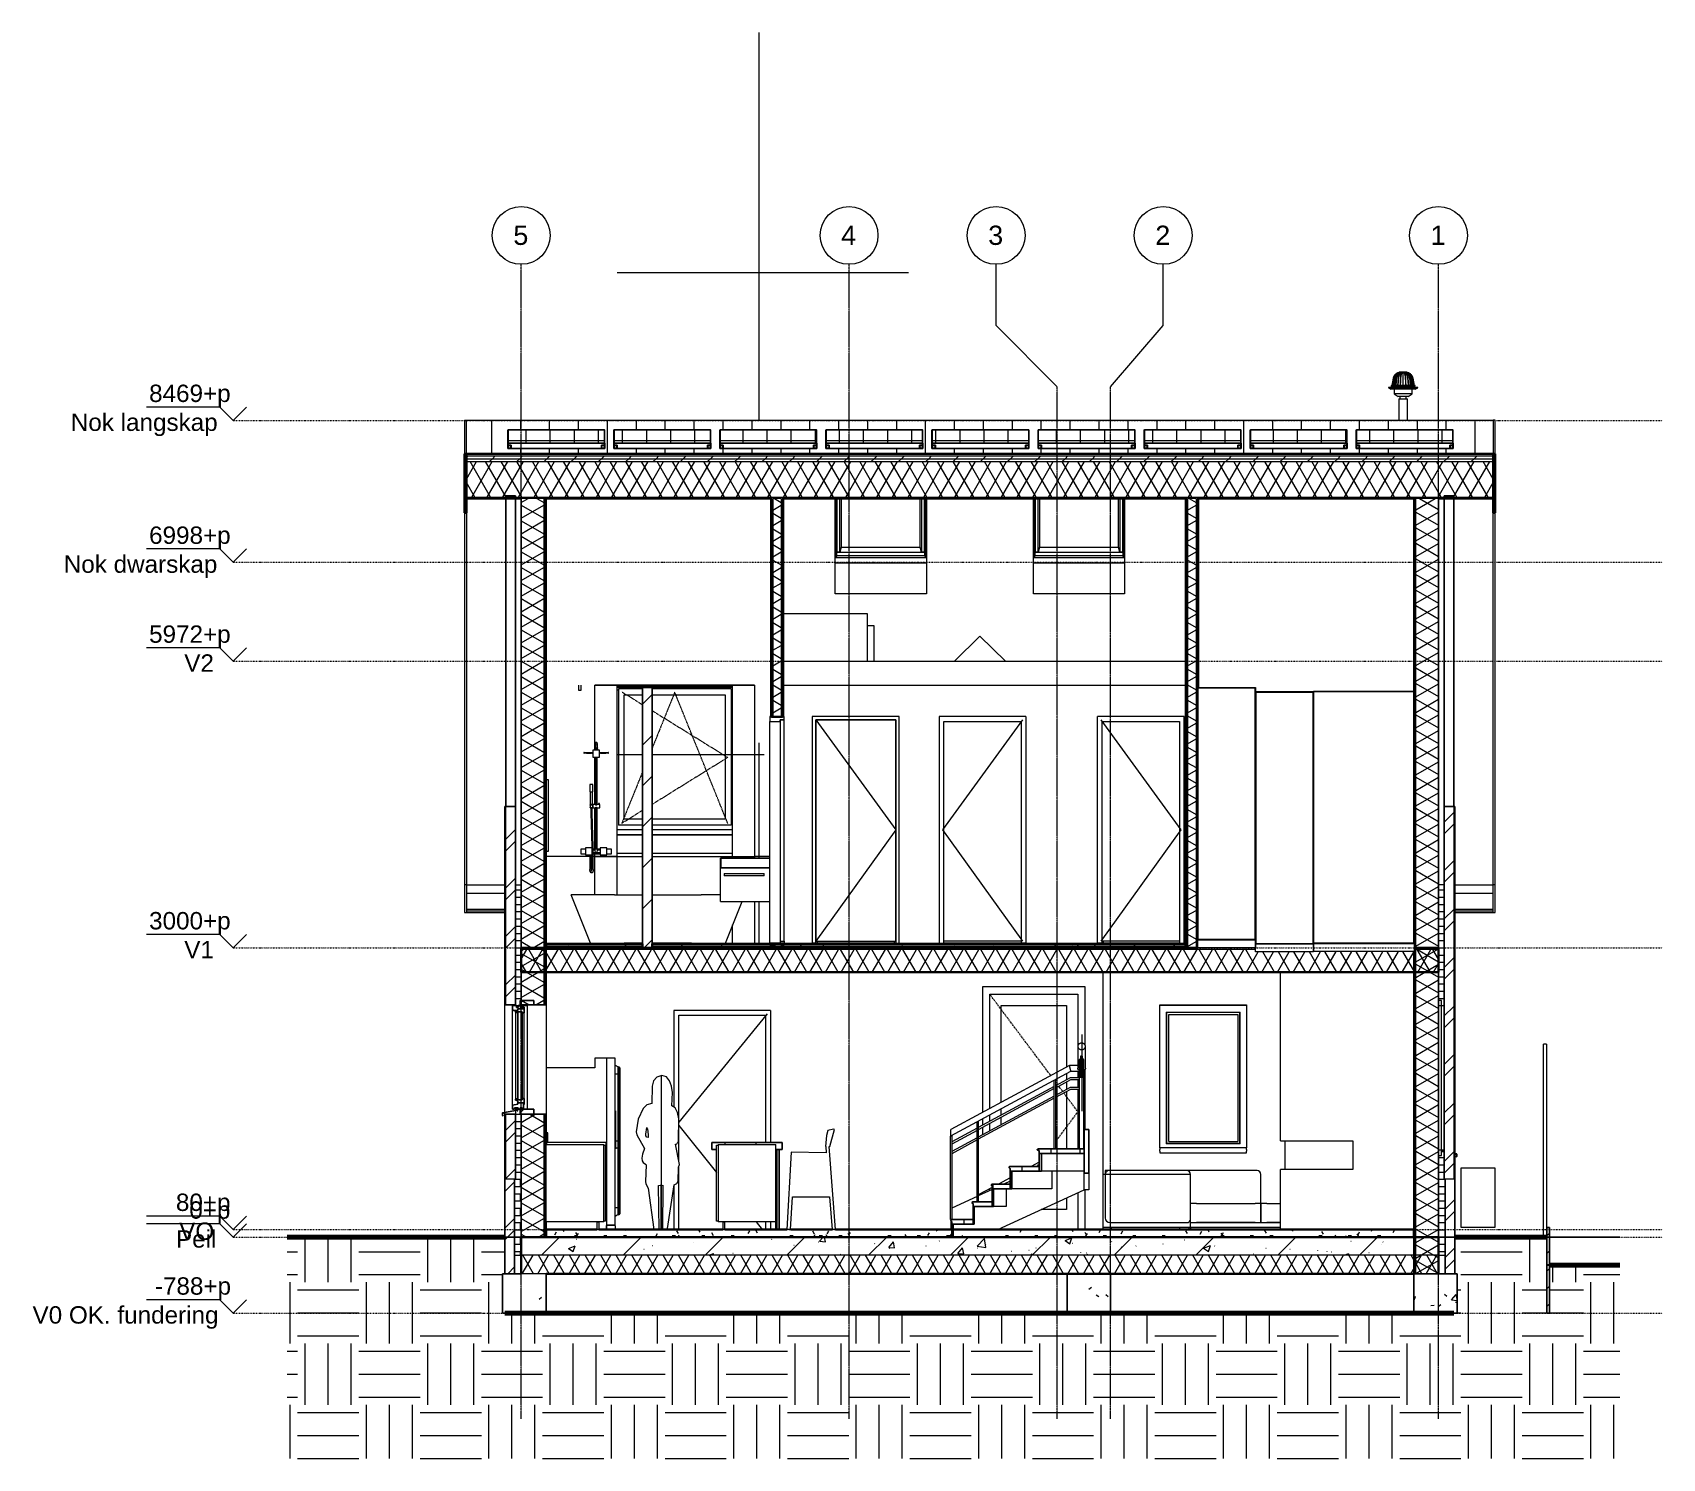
# Model space of a CAD drawing. Header units: millimetres. Extents: x -9562 to 7342, y -2295 to 12491.
import ezdxf

# ---------------------------------------------------------------- set-up
doc = ezdxf.new("R2010")
doc.units = ezdxf.units.MM
for name, pattern in [('Centre', [31.75, 6.35, -4.7625, 15.875, -4.7625]), ('Dash', [6.35, 3.175, -3.175]), ('Dash dot', [15.875, 6.35, -4.7625, 0, -4.7625]), ('grid', [24, 15, -3, 3, -3]), ('IMPORT-HIDDEN _2_', [25, 12.5, -12.5])]:
    doc.linetypes.add(name, pattern=pattern)
for name, color, linetype, lineweight in [('A-DETL-GENF', 92, 'Continuous', 9), ('A-DOOR', 31, 'Continuous', 9), ('A-DOOR-FRAM', 31, 'Continuous', 9), ('A-FLOR', 192, 'Continuous', 9), ('A-FLOR-HRAL', 11, 'Continuous', 9), ('A-FLOR-LEVL', 51, 'Continuous', 9), ('A-FLOR-MCUT', 51, 'Continuous', 9), ('A-FLOR-PATT', 8, 'Continuous', 35), ('A-GENM', 13, 'Continuous', 9), ('A-GLAZ', 151, 'Continuous', 9), ('A-GLAZ-HDLN', 1, 'Dash', 18), ('A-ROOF', 132, 'Continuous', 9), ('A-ROOF-MCUT', 132, 'Continuous', 35), ('A-ROOF-OTLN', 132, 'Continuous', 9), ('A-ROOF-PATT', 132, 'Continuous', 35), ('A-WALL', 113, 'Continuous', 9), ('A-WALL-PATT', 111, 'Continuous', 25), ('C-BLDG-PADS', 91, 'Continuous', 9), ('C-TOPO', 7, 'Continuous', 9), ('I-FURN', 30, 'Continuous', 9), ('I-WALL', 2, 'Continuous', 9), ('kaart_114279_503471_50_dwg', 8, 'Continuous', 9), ('P-SANR-FIXT', 6, 'Continuous', 9), ('PAND', 1, 'Continuous', 9), ('PERCEEL', 250, 'Continuous', 9), ('Q-CASE', 31, 'Continuous', 9), ('Q-SPCQ', 91, 'Continuous', 9), ('RASTERVERDELING', 55, 'IMPORT-HIDDEN _2_', 9), ('S-COLS', 52, 'Continuous', 9), ('S-FNDN', 32, 'Continuous', 9), ('S-GRID', 1, 'Continuous', 9), ('S-GRID-IDEN', 1, 'Continuous', 9), ('S-STRS', 31, 'Continuous', 9)]:
    doc.layers.add(name, color=color, linetype=linetype, lineweight=lineweight)
doc.styles.add('Arial', font='arial.ttf', dxfattribs={"height": 180})
doc.styles.add('Arial_1', font='arial.ttf', dxfattribs={"height": 200})
pattern_1 = [(50, (-1098.65, 2150), (728.737, -63.756), [76.2, -838.2]), (355, (-1098.65, 2150), (-140.97, 764.23), [60.96, -670.56]), (100.451, (-1037.9, 2144.7), (587.77, 700.47), [64.76, -712.36]), (46.184, (-1098.65, 2353.2), (1084.32, -168.17), [114.3, -1257.3]), (96.636, (-1008.3, 2339.2), (949.61, 989.71), [97.14, -1068.54]), (351.184, (-1098.7, 2353.2), (949.62, 989.7), [91.44, -1005.84]), (21, (-997.05, 2302.4), (606.46, -409.06), [76.2, -838.2]), (326, (-997.05, 2302.4), (247.21, 736.75), [60.96, -670.56]), (71.451, (-946.5, 2268.3), (853.67, 327.685), [64.76, -712.36]), (37.5, (-1098.65, 2150), (12.355, 338.22), [33.528, -628.904, 33.528, -647.192, -673.1]), (37.5, (-1098.65, 2150), (12.355, 338.22), [-1343.152, 33.528, -639.572]), (7.5, (-1098.65, 2150), (267.279, 400.722), [33.528, -354.584, 33.528, -613.664, -256.54]), (7.5, (-1098.65, 2150), (267.279, 400.722), [-1035.304, 33.528, -223.012]), (327.5, (-1325.22, 2150), (542.363, -22.915), [33.528, -220.472, 33.528, -758.952, -1051.56]), (327.5, (-1325.22, 2150), (542.363, -22.915), [-1046.48, 33.53, -1018.03]), (317.5, (-1426.8, 2150), (592.517, 101.707), [33.528, -296.672, 33.528, -492.76, -746.76]), (317.5, (-1426.8, 2150), (592.517, 101.707), [-856.49, 33.53, -713.23])]
pattern_2 = [(180, (2528.76, 5502.26), (-2e-14, -200), []), (180, (2528.76, 5518.26), (-2e-14, -200), []), (180, (2528.76, 5534.26), (-2e-14, -200), []), (180, (2528.76, 5550.26), (-2e-14, -200), [])]
pattern_3 = [(180, (-1775.24, 5502.26), (-2e-14, -200), []), (180, (-1775.24, 5518.26), (-2e-14, -200), []), (180, (-1775.24, 5534.26), (-2e-14, -200), []), (180, (-1775.24, 5550.26), (-2e-14, -200), [])]
pattern_4 = [(45, (-1098.65, 2150), (-251.447, 251.447), []), (45, (-1098.65, 2531), (-251.447, 251.447), [])]
pattern_5 = [(90, (-1098.65, 2150), (-300, 2e-14), [])]
pattern_6 = [(45, (-1098.65, 2150), (-141.4214, 141.4214), [])]
pattern_7 = [(0, (-1098.65, 2150), (635, 635), [635, -635]), (0, (-1098.65, 2388.1), (635, 635), [635, -635]), (0, (-1098.65, 2626.25), (635, 635), [635, -635]), (90, (-1019.3, 2705.6), (-635, 635), [635, -635]), (90, (-781.15, 2705.6), (-635, 635), [635, -635]), (90, (-543, 2705.6), (-635, 635), [635, -635])]
pattern_8 = [(0, (-1098.65, 2150), (406.4, 101.6), [33.528, -271.272, 33.528, -271.272, -1625.6]), (0, (-1098.65, 2150), (406.4, 101.6), [-609.6, 33.528, -576.072, 33.528, -271.272, -711.2]), (0, (-1098.65, 2150), (406.4, 101.6), [-1524, 33.528, -169.672, 33.528, -474.472]), (120, (-946.25, 2200.8), (-291.1882, 301.1527), [33.528, -271.272, 33.528, -271.272, -1625.6]), (120, (-946.25, 2200.8), (-291.1882, 301.1527), [-609.6, 33.528, -576.072, 33.528, -271.272, -711.2]), (120, (-946.25, 2200.8), (-291.1882, 301.1527), [-1524, 33.528, -169.672, 33.528, -474.472]), (240, (-895.46, 2404), (-115.2118, -402.7527), [33.528, -271.272, 33.528, -271.272, -1625.6]), (240, (-895.46, 2404), (-115.2118, -402.7527), [-609.6, 33.528, -576.072, 33.528, -271.272, -711.2]), (240, (-895.46, 2404), (-115.2118, -402.7527), [-1524, 33.528, -169.672, 33.528, -474.472])]

msp = doc.modelspace()

# ---------------------------------------------------------------- texts
at = {"layer": 'A-FLOR-LEVL', "char_height": 180, "attachment_point": 1, "style": 'Arial'}
for s, insert, width in [('8469+p', (-8354, 8840), 1018.14), ('Nok langskap', (-9166, 8540), 1795.78), ('6998+p', (-8354, 7369), 1018.14), ('Nok dwarskap', (-9239, 7069), 1883.97), ('5972+p', (-8354, 6343), 1018.14), ('V2', (-7989, 6043), 368.78), ('3000+p', (-8354, 3371), 1018.14), ('V1', (-7989, 3071), 368.78), ('80+p', (-8076, 451), 681.43), ('0+p', (-7937, 371), 513.08), ('Peil', (-8075, 71), 473), ('VO', (-8042, 151), 432.91), ('-788+p', (-8294, -417), 945.99), ('V0 OK. fundering', (-9563, -717), 2276.79)]:
    msp.add_mtext(s, dxfattribs=dict(at, insert=insert, width=width))
at = {"layer": 'S-GRID-IDEN', "char_height": 200, "width": 192.4, "attachment_point": 1, "style": 'Arial_1'}
for s, insert in [('5', (-4576, 10489)), ('4', (-1176, 10489)), ('3', (349, 10489)), ('2', (2082, 10489)), ('1', (4937, 10489))]:
    msp.add_mtext(s, dxfattribs=dict(at, insert=insert))

# ---------------------------------------------------------------- blocks, each defined once
blk = doc.blocks.new('Doors-Supa_Doors-100_Glass - 36 x 96-1442047-C-C')
at = {"layer": 'A-DOOR', "linetype": 'Centre'}
for p, q in [((997, 1676), (366, 2518)), ((1069, 1581), (1046, 1611)), ((1122, 1510), (1081, 1565)), ((1280, 1299), (1134, 1494)), ((1046, 987), (1280, 1299)), ((856, 733), (877, 762))]:
    blk.add_line(p, q, dxfattribs=at)
at = {"layer": 'A-DOOR'}
for p, q in [((483, 1399), (483, 2401)), ((483, 2401), (1162, 2401)), ((1162, 2401), (1162, 1766)), ((1162, 1698), (1162, 1633)), ((1162, 1609), (1162, 1532)), ((1162, 1509), (1162, 917)), ((483, 1264), (483, 1330)), ((483, 1164), (483, 1242)), ((483, 550), (483, 565)), ((1162, 408), (1162, 286)), ((1162, 286), (897, 286))]:
    blk.add_line(p, q, dxfattribs=at)
at = {"layer": 'A-DOOR-FRAM'}
for p, q in [((1356, 2595), (289, 2595)), ((289, 2595), (289, 1294)), ((1356, 1988), (1356, 2595)), ((366, 1335), (366, 2518)), ((366, 2518), (1280, 2518)), ((1280, 2518), (1280, 1988)), ((1280, 1721), (1280, 1651)), ((1356, 1116), (1356, 1743)), ((1280, 1631), (1280, 1551)), ((1280, 1531), (1280, 917)), ((289, 1226), (289, 1160)), ((366, 1201), (366, 1267)), ((289, 1137), (289, 1060)), ((366, 1101), (366, 1178)), ((289, 460), (289, 447)), ((366, 482), (366, 502)), ((1280, 462), (1280, 80)), ((1356, 80), (1356, 491))]:
    blk.add_line(p, q, dxfattribs=at)
blk = doc.blocks.new('32_EA_binnenkozijn_hardhout_deurzonderbovenlicht - 1000x2730-1442049-C-C')
at = {"layer": 'A-DOOR'}
for p, q in [((-1910, 2350), (-2910, 2350)), ((-2910, 2350), (-2910, 1350)), ((-1945, 2315), (-2861, 1193)), ((-2860, 786), (-2860, 2300)), ((-2860, 2300), (-1960, 2300)), ((-1960, 2300), (-1960, 980)), ((-1910, 2350), (-1910, 980)), ((-2861, 1157), (-2470, 671)), ((-2860, 80), (-2860, 733)), ((-2910, 527), (-2910, 80)), ((-2058, 160), (-1994, 80)), ((-1960, 160), (-1960, 80)), ((-1910, 160), (-1910, 80))]:
    blk.add_line(p, q, dxfattribs=at)
blk = doc.blocks.new('32_EA_binnenkozijn_hardhout_deurzonderbovenlicht - 900x2730-1443313-C-C')
at = {"layer": 'A-DOOR'}
for p, q in [((2382, 5398), (1482, 5398)), ((1482, 3048), (1482, 5398)), ((1517, 5363), (2347, 4223)), ((1532, 3048), (1532, 5348)), ((1532, 5348), (2332, 5348)), ((2332, 5348), (2332, 3048)), ((2382, 3048), (2382, 5398)), ((2347, 4223), (1517, 3068)), ((1532, 3048), (1482, 3048)), ((2332, 3068), (1532, 3068)), ((2332, 3048), (2382, 3048))]:
    blk.add_line(p, q, dxfattribs=at)
blk = doc.blocks.new('32_EA_binnenkozijn_hardhout_deurzonderbovenlicht - 900x2730-1443314-C-C')
at = {"layer": 'A-DOOR', "lineweight": 18}
for p, q in [((-1897, 5398), (-1915, 5398)), ((-1915, 5398), (-1915, 5348)), ((-1915, 5348), (-1807, 5348)), ((-1897, 5388), (-1897, 5398)), ((-1785, 5388), (-1897, 5388)), ((-1767, 5363), (-1807, 5363)), ((-1807, 5363), (-1807, 3068)), ((-1807, 5348), (-1807, 5363)), ((-1807, 5363), (-1767, 5363)), ((-1767, 5398), (-1785, 5398)), ((-1785, 5398), (-1785, 5388)), ((-1767, 5363), (-1767, 5398)), ((-1767, 3068), (-1767, 5363)), ((-1807, 3068), (-1767, 3068))]:
    blk.add_line(p, q, dxfattribs=at)
at = {"layer": 'A-DOOR'}
for p, q in [((-1915, 3048), (-1915, 5348)), ((-1907, 3048), (-1915, 3048)), ((-1807, 3068), (-1807, 3048)), ((-1767, 3048), (-1775, 3048)), ((-1767, 3068), (-1767, 3048))]:
    blk.add_line(p, q, dxfattribs=at)
blk = doc.blocks.new('32_EA_binnenkozijn_hardhout_deurzonderbovenlicht - 900x2730-V1-C-C')
at = {"layer": 'A-DOOR'}
for p, q in [((-1475, 5398), (-1475, 3048)), ((-575, 5398), (-1475, 5398)), ((-1440, 5363), (-610, 4223)), ((-610, 5363), (-1440, 5363)), ((-1440, 5363), (-1440, 3068)), ((-1440, 3048), (-1440, 5363)), ((-1440, 5363), (-610, 5363)), ((-610, 3068), (-610, 5363)), ((-610, 5363), (-610, 3048)), ((-575, 3048), (-575, 5398)), ((-610, 4223), (-1440, 3068)), ((-1440, 3048), (-1475, 3048)), ((-1440, 3068), (-610, 3068)), ((-1425, 3068), (-1425, 3048)), ((-625, 3068), (-625, 3048)), ((-610, 3048), (-575, 3048))]:
    blk.add_line(p, q, dxfattribs=at)
blk = doc.blocks.new('32_EA_binnenkozijn_hardhout_deurzonderbovenlicht - 900x2730-V2-C-C')
at = {"layer": 'A-DOOR'}
for p, q in [((740, 5398), (-160, 5398)), ((-160, 5398), (-160, 3048)), ((705, 5363), (-125, 4223)), ((-110, 3048), (-110, 5348)), ((-110, 5348), (690, 5348)), ((690, 5348), (690, 3048)), ((740, 5398), (740, 3048)), ((-125, 4223), (705, 3068)), ((-160, 3048), (-110, 3048)), ((690, 3068), (-110, 3068)), ((740, 3048), (690, 3048))]:
    blk.add_line(p, q, dxfattribs=at)
blk = doc.blocks.new('Plumbing_Fixtures-Grohe-Allure-Rainshower_Shower_System_Wall_Mounted-12-METRIC - Allure 27 469 000-445960-C-C')
at = {"layer": 'P-SANR-FIXT'}
for p, q in [((-3731, 5071), (-3731, 5066)), ((-3729, 5077), (-3729, 5048)), ((-3717, 5120), (-3717, 5122)), ((-3717, 5100), (-3717, 5108)), ((-3717, 5048), (-3717, 5077)), ((-3706, 5048), (-3706, 5077)), ((-3704, 5066), (-3704, 5071)), ((-3844, 5027), (-3844, 5019)), ((-3841, 5027), (-3752, 5027)), ((-3752, 5019), (-3841, 5019)), ((-3816, 5019), (-3816, 5017)), ((-3816, 5017), (-3808, 5017)), ((-3816, 5017), (-3808, 5017)), ((-3809, 5019), (-3809, 5017)), ((-3809, 5019), (-3809, 5017)), ((-3809, 5017), (-3801, 5017)), ((-3809, 5017), (-3801, 5017)), ((-3809, 5017), (-3801, 5017)), ((-3809, 5017), (-3801, 5017)), ((-3808, 5017), (-3808, 5019)), ((-3801, 5017), (-3801, 5019)), ((-3801, 5017), (-3801, 5019)), ((-3796, 5019), (-3796, 5017)), ((-3796, 5017), (-3788, 5017)), ((-3796, 5017), (-3788, 5017)), ((-3791, 5019), (-3791, 5017)), ((-3791, 5017), (-3783, 5017)), ((-3791, 5017), (-3783, 5017)), ((-3790, 5019), (-3790, 5017)), ((-3790, 5017), (-3782, 5017)), ((-3790, 5017), (-3782, 5017)), ((-3788, 5019), (-3788, 5017)), ((-3788, 5019), (-3788, 5017)), ((-3788, 5017), (-3788, 5019)), ((-3788, 5017), (-3780, 5017)), ((-3788, 5017), (-3780, 5017)), ((-3788, 5017), (-3780, 5017)), ((-3788, 5017), (-3780, 5017)), ((-3783, 5017), (-3783, 5019)), ((-3782, 5017), (-3782, 5019)), ((-3780, 5017), (-3780, 5019)), ((-3780, 5017), (-3780, 5019)), ((-3776, 5019), (-3776, 5017)), ((-3776, 5017), (-3768, 5017)), ((-3776, 5017), (-3768, 5017)), ((-3774, 5019), (-3774, 5017)), ((-3774, 5019), (-3774, 5017)), ((-3774, 5017), (-3766, 5017)), ((-3774, 5017), (-3766, 5017)), ((-3774, 5017), (-3766, 5017)), ((-3774, 5017), (-3766, 5017)), ((-3772, 5019), (-3772, 5017)), ((-3772, 5019), (-3772, 5017)), ((-3772, 5017), (-3764, 5017)), ((-3772, 5017), (-3764, 5017)), ((-3772, 5017), (-3764, 5017)), ((-3772, 5017), (-3764, 5017)), ((-3768, 5017), (-3768, 5019)), ((-3766, 5017), (-3766, 5019)), ((-3766, 5017), (-3766, 5019)), ((-3764, 5017), (-3764, 5019)), ((-3764, 5017), (-3764, 5019)), ((-3760, 5019), (-3760, 5017)), ((-3760, 5019), (-3760, 5017)), ((-3760, 5017), (-3752, 5017)), ((-3760, 5017), (-3752, 5017)), ((-3760, 5017), (-3752, 5017)), ((-3760, 5017), (-3752, 5017)), ((-3758, 5019), (-3758, 5017)), ((-3758, 5019), (-3758, 5017)), ((-3758, 5017), (-3753, 5017)), ((-3758, 5017), (-3753, 5017)), ((-3758, 5017), (-3753, 5017)), ((-3758, 5017), (-3753, 5017)), ((-3756, 5019), (-3756, 5017)), ((-3756, 5017), (-3752, 5017)), ((-3756, 5017), (-3752, 5017)), ((-3754, 5019), (-3754, 5017)), ((-3754, 5017), (-3753, 5017)), ((-3754, 5017), (-3753, 5017)), ((-3753, 5019), (-3753, 5017)), ((-3753, 5017), (-3752, 5017)), ((-3753, 5017), (-3752, 5017)), ((-3682, 5048), (-3752, 5048)), ((-3752, 5048), (-3752, 4978)), ((-3752, 5017), (-3752, 5019)), ((-3752, 4978), (-3682, 4978)), ((-3735, 5056), (-3735, 5054)), ((-3729, 5056), (-3735, 5056)), ((-3729, 5054), (-3735, 5054)), ((-3735, 5053), (-3735, 5048)), ((-3729, 5053), (-3735, 5053)), ((-3733, 5060), (-3733, 5056)), ((-3729, 5060), (-3733, 5060)), ((-3731, 5054), (-3733, 5054)), ((-3730, 5066), (-3731, 5066)), ((-3730, 5060), (-3730, 5060)), ((-3729, 4978), (-3729, 4486)), ((-3717, 4483), (-3717, 4978)), ((-3701, 5060), (-3706, 5060)), ((-3699, 5056), (-3706, 5056)), ((-3699, 5054), (-3706, 5054)), ((-3699, 5053), (-3706, 5053)), ((-3706, 4486), (-3706, 4978)), ((-3704, 5066), (-3705, 5066)), ((-3704, 5060), (-3705, 5060)), ((-3701, 5054), (-3704, 5054)), ((-3701, 5056), (-3701, 5060)), ((-3699, 5054), (-3699, 5056)), ((-3699, 5048), (-3699, 5053)), ((-3682, 4978), (-3682, 5048)), ((-3682, 5027), (-3593, 5027)), ((-3593, 5019), (-3682, 5019)), ((-3682, 5017), (-3674, 5017)), ((-3682, 5017), (-3674, 5017)), ((-3682, 5017), (-3678, 5017)), ((-3682, 5017), (-3678, 5017)), ((-3682, 5017), (-3674, 5017)), ((-3682, 5017), (-3674, 5017)), ((-3682, 5017), (-3677, 5017)), ((-3682, 5017), (-3677, 5017)), ((-3682, 5017), (-3677, 5017)), ((-3682, 5017), (-3677, 5017)), ((-3682, 5017), (-3681, 5017)), ((-3682, 5017), (-3681, 5017)), ((-3682, 5017), (-3681, 5017)), ((-3682, 5017), (-3681, 5017)), ((-3681, 5017), (-3681, 5019)), ((-3681, 5017), (-3681, 5019)), ((-3678, 5017), (-3678, 5019)), ((-3677, 5017), (-3677, 5019)), ((-3677, 5017), (-3677, 5019)), ((-3674, 5017), (-3674, 5019)), ((-3674, 5017), (-3674, 5019)), ((-3670, 5019), (-3670, 5017)), ((-3670, 5019), (-3670, 5017)), ((-3670, 5017), (-3662, 5017)), ((-3670, 5017), (-3662, 5017)), ((-3670, 5017), (-3662, 5017)), ((-3670, 5017), (-3662, 5017)), ((-3668, 5019), (-3668, 5017)), ((-3668, 5019), (-3668, 5017)), ((-3668, 5017), (-3660, 5017)), ((-3668, 5017), (-3660, 5017)), ((-3668, 5017), (-3660, 5017)), ((-3668, 5017), (-3660, 5017)), ((-3666, 5019), (-3666, 5017)), ((-3666, 5017), (-3658, 5017)), ((-3666, 5017), (-3658, 5017)), ((-3662, 5017), (-3662, 5019)), ((-3662, 5017), (-3662, 5019)), ((-3660, 5017), (-3660, 5019)), ((-3660, 5017), (-3660, 5019)), ((-3658, 5017), (-3658, 5019)), ((-3654, 5019), (-3654, 5017)), ((-3654, 5019), (-3654, 5017)), ((-3654, 5017), (-3646, 5017)), ((-3654, 5017), (-3646, 5017)), ((-3654, 5017), (-3646, 5017)), ((-3654, 5017), (-3646, 5017)), ((-3652, 5019), (-3652, 5017)), ((-3652, 5019), (-3652, 5017)), ((-3652, 5017), (-3644, 5017)), ((-3652, 5017), (-3644, 5017)), ((-3652, 5017), (-3644, 5017)), ((-3652, 5017), (-3644, 5017)), ((-3646, 5017), (-3646, 5019)), ((-3646, 5019), (-3646, 5017)), ((-3646, 5017), (-3646, 5019)), ((-3646, 5017), (-3638, 5017)), ((-3646, 5017), (-3638, 5017)), ((-3644, 5017), (-3644, 5019)), ((-3644, 5017), (-3644, 5019)), ((-3638, 5017), (-3638, 5019)), ((-3633, 5019), (-3633, 5017)), ((-3633, 5019), (-3633, 5017)), ((-3633, 5017), (-3625, 5017)), ((-3633, 5017), (-3625, 5017)), ((-3633, 5017), (-3625, 5017)), ((-3633, 5017), (-3625, 5017)), ((-3626, 5019), (-3626, 5017)), ((-3626, 5017), (-3618, 5017)), ((-3626, 5017), (-3618, 5017)), ((-3625, 5017), (-3625, 5019)), ((-3625, 5017), (-3625, 5019)), ((-3618, 5017), (-3618, 5019)), ((-3590, 5019), (-3590, 5027)), ((-3782, 4693), (-3782, 4618)), ((-3750, 4693), (-3782, 4693)), ((-3782, 4618), (-3750, 4618)), ((-3779, 4618), (-3779, 4488)), ((-3754, 4488), (-3754, 4618)), ((-3750, 4618), (-3750, 4693)), ((-3780, 4480), (-3780, 4456)), ((-3779, 4488), (-3754, 4488)), ((-3778, 4488), (-3778, 4484)), ((-3778, 4484), (-3777, 4482)), ((-3755, 4484), (-3778, 4484)), ((-3775, 4483), (-3777, 4483)), ((-3777, 4453), (-3773, 4453)), ((-3774, 4453), (-3777, 4453)), ((-3774, 4455), (-3774, 4453)), ((-3774, 4453), (-3774, 4450)), ((-3759, 4453), (-3774, 4453)), ((-3774, 4450), (-3774, 4400)), ((-3759, 4450), (-3774, 4450)), ((-3774, 4400), (-3763, 4046)), ((-3759, 4453), (-3759, 4455)), ((-3759, 4450), (-3759, 4453)), ((-3759, 4400), (-3759, 4450)), ((-3748, 4046), (-3759, 4400)), ((-3756, 4481), (-3755, 4484)), ((-3755, 4484), (-3755, 4488)), ((-3755, 4450), (-3753, 4450)), ((-3753, 4450), (-3753, 4486)), ((-3729, 4486), (-3753, 4486)), ((-3753, 4486), (-3753, 4450)), ((-3753, 4450), (-3729, 4450)), ((-3729, 4450), (-3729, 4024)), ((-3717, 4024), (-3717, 4454)), ((-3693, 4486), (-3706, 4486)), ((-3706, 4024), (-3706, 4450)), ((-3706, 4450), (-3678, 4450)), ((-3693, 4495), (-3693, 4486)), ((-3693, 4495), (-3693, 4495)), ((-3684, 4495), (-3693, 4495)), ((-3684, 4495), (-3685, 4495)), ((-3684, 4486), (-3684, 4495)), ((-3678, 4486), (-3684, 4486)), ((-3678, 4450), (-3678, 4486)), ((-3678, 4486), (-3678, 4486)), ((-3827, 4024), (-3876, 4024)), ((-3876, 4024), (-3876, 3976)), ((-3876, 3976), (-3827, 3976)), ((-3827, 4035), (-3827, 3965)), ((-3757, 4035), (-3827, 4035)), ((-3827, 3965), (-3757, 3965)), ((-3784, 3965), (-3784, 3962)), ((-3784, 3962), (-3783, 3961)), ((-3774, 3962), (-3784, 3962)), ((-3774, 3961), (-3782, 3961)), ((-3781, 3961), (-3781, 3811)), ((-3763, 3962), (-3774, 3962)), ((-3766, 3961), (-3774, 3961)), ((-3766, 3811), (-3766, 3961)), ((-3764, 3961), (-3763, 3962)), ((-3763, 4046), (-3763, 4035)), ((-3763, 3962), (-3763, 3965)), ((-3763, 3965), (-3763, 3811)), ((-3757, 3965), (-3757, 4035)), ((-3749, 3976), (-3677, 3976)), ((-3749, 3976), (-3677, 3976)), ((-3748, 3811), (-3748, 4046)), ((-3729, 4024), (-3748, 4024)), ((-3731, 4020), (-3748, 4020)), ((-3727, 4012), (-3748, 4012)), ((-3748, 3987), (-3677, 3987)), ((-3731, 4024), (-3731, 4000)), ((-3717, 4024), (-3731, 4024)), ((-3719, 4000), (-3717, 4000)), ((-3703, 4024), (-3717, 4024)), ((-3717, 4000), (-3716, 4000)), ((-3677, 4012), (-3708, 4012)), ((-3677, 4024), (-3705, 4024)), ((-3703, 4000), (-3703, 4024)), ((-3677, 4020), (-3703, 4020)), ((-3677, 4035), (-3677, 3965)), ((-3607, 4035), (-3677, 4035)), ((-3677, 3965), (-3607, 3965)), ((-3607, 3965), (-3607, 4035)), ((-3558, 4024), (-3607, 4024)), ((-3607, 3976), (-3558, 3976)), ((-3558, 3976), (-3558, 4024))]:
    blk.add_line(p, q, dxfattribs=at)
at = {"layer": 'P-SANR-FIXT', "flags": 128}
for points in [[(-3731, 5071), (-3731, 5071), (-3731, 5071), (-3731, 5071), (-3731, 5071), (-3731, 5071), (-3731, 5071), (-3731, 5071), (-3731, 5071), (-3731, 5071), (-3731, 5071), (-3731, 5072), (-3730, 5072), (-3730, 5072), (-3730, 5072), (-3730, 5072), (-3730, 5072), (-3730, 5072), (-3730, 5072), (-3730, 5072), (-3730, 5072), (-3730, 5072), (-3730, 5072), (-3730, 5072), (-3730, 5072), (-3730, 5072), (-3730, 5072), (-3730, 5072), (-3730, 5072), (-3730, 5072), (-3730, 5072), (-3730, 5072), (-3730, 5072), (-3730, 5072), (-3730, 5072), (-3730, 5072), (-3730, 5072), (-3730, 5072), (-3730, 5072), (-3730, 5072), (-3730, 5072)], [(-3729, 5072), (-3729, 5072), (-3729, 5072), (-3729, 5072), (-3730, 5072), (-3730, 5072), (-3730, 5072), (-3730, 5072), (-3730, 5072), (-3730, 5072), (-3730, 5072), (-3730, 5072)], [(-3730, 5072), (-3730, 5072), (-3730, 5072), (-3730, 5072), (-3730, 5072), (-3730, 5072), (-3730, 5072), (-3730, 5072), (-3729, 5072), (-3729, 5072), (-3729, 5072), (-3729, 5072)], [(-3729, 5118), (-3729, 5119), (-3729, 5119), (-3729, 5120), (-3729, 5120)], [(-3729, 5118), (-3729, 5118), (-3729, 5118), (-3729, 5118), (-3729, 5118), (-3729, 5117), (-3729, 5117), (-3729, 5116), (-3729, 5116), (-3729, 5115), (-3729, 5114), (-3729, 5114), (-3729, 5113), (-3729, 5112), (-3729, 5111), (-3729, 5110), (-3729, 5109), (-3729, 5108), (-3729, 5107), (-3729, 5106), (-3729, 5105), (-3729, 5103), (-3729, 5102), (-3729, 5101), (-3729, 5099), (-3729, 5098), (-3729, 5096), (-3729, 5095), (-3729, 5094), (-3729, 5092), (-3729, 5090), (-3729, 5089), (-3729, 5087), (-3729, 5086), (-3729, 5084), (-3729, 5082), (-3729, 5081), (-3729, 5079), (-3729, 5077), (-3729, 5077)], [(-3729, 5078), (-3729, 5079), (-3729, 5081), (-3729, 5083), (-3729, 5084), (-3729, 5086), (-3729, 5087), (-3729, 5089), (-3729, 5091), (-3729, 5092), (-3729, 5094), (-3729, 5095), (-3729, 5096), (-3729, 5098), (-3729, 5099), (-3729, 5101), (-3729, 5102), (-3729, 5103), (-3729, 5105), (-3729, 5106), (-3729, 5107), (-3729, 5108), (-3729, 5109), (-3729, 5110), (-3729, 5111), (-3729, 5112), (-3729, 5113), (-3729, 5114), (-3729, 5114), (-3729, 5115), (-3729, 5116), (-3729, 5116), (-3729, 5117), (-3729, 5117), (-3729, 5117), (-3729, 5118), (-3729, 5118), (-3729, 5118), (-3729, 5118), (-3729, 5118), (-3729, 5118)], [(-3727, 5125), (-3726, 5125), (-3726, 5126), (-3726, 5126), (-3726, 5126), (-3725, 5127), (-3725, 5127), (-3725, 5127), (-3724, 5127), (-3724, 5128), (-3723, 5128), (-3723, 5128), (-3723, 5128), (-3722, 5129), (-3722, 5129)], [(-3712, 5129), (-3712, 5129), (-3712, 5128), (-3711, 5128), (-3711, 5128), (-3710, 5128), (-3710, 5127), (-3710, 5127), (-3709, 5127), (-3709, 5126), (-3709, 5126), (-3708, 5126), (-3708, 5125), (-3708, 5125)], [(-3706, 5120), (-3706, 5119), (-3706, 5119), (-3706, 5118), (-3706, 5118)], [(-3706, 5077), (-3706, 5078), (-3706, 5080), (-3706, 5082), (-3706, 5083), (-3706, 5085), (-3706, 5087), (-3706, 5088), (-3706, 5090), (-3706, 5091), (-3706, 5093), (-3706, 5094), (-3706, 5096), (-3706, 5097), (-3706, 5099), (-3706, 5100), (-3706, 5102), (-3706, 5103), (-3706, 5104), (-3706, 5105), (-3706, 5107), (-3706, 5108), (-3706, 5109), (-3706, 5110), (-3706, 5111), (-3706, 5112), (-3706, 5113), (-3706, 5113), (-3706, 5114), (-3706, 5115), (-3706, 5116), (-3706, 5116), (-3706, 5117), (-3706, 5117), (-3706, 5117), (-3706, 5118), (-3706, 5118), (-3706, 5118), (-3706, 5118), (-3706, 5118)], [(-3706, 5118), (-3706, 5118), (-3706, 5118), (-3706, 5118), (-3706, 5118), (-3706, 5117), (-3706, 5117), (-3706, 5117), (-3706, 5116), (-3706, 5116), (-3706, 5115), (-3706, 5114), (-3706, 5114), (-3706, 5113), (-3706, 5112), (-3706, 5111), (-3706, 5110), (-3706, 5109), (-3706, 5108), (-3706, 5107), (-3706, 5106), (-3706, 5105), (-3706, 5104), (-3706, 5102), (-3706, 5101), (-3706, 5100), (-3706, 5098), (-3706, 5097), (-3706, 5095), (-3706, 5094), (-3706, 5092), (-3706, 5091), (-3706, 5089), (-3706, 5088), (-3706, 5086), (-3706, 5085), (-3706, 5083), (-3706, 5081), (-3706, 5080), (-3706, 5078)], [(-3706, 5072), (-3706, 5072), (-3705, 5072), (-3705, 5072), (-3705, 5072), (-3705, 5072), (-3705, 5072), (-3705, 5072), (-3705, 5072), (-3704, 5072), (-3704, 5072), (-3704, 5072)], [(-3704, 5072), (-3704, 5072), (-3704, 5072), (-3705, 5072), (-3705, 5072), (-3705, 5072), (-3705, 5072), (-3705, 5072), (-3705, 5072), (-3705, 5072), (-3705, 5072), (-3706, 5072)], [(-3704, 5072), (-3704, 5072), (-3704, 5072), (-3704, 5072), (-3704, 5072), (-3704, 5072), (-3704, 5072), (-3704, 5072), (-3704, 5072), (-3704, 5072), (-3704, 5072), (-3704, 5072), (-3704, 5072), (-3704, 5072), (-3704, 5072), (-3704, 5072), (-3704, 5072), (-3704, 5072), (-3704, 5072), (-3704, 5072), (-3704, 5072), (-3704, 5072), (-3704, 5072), (-3704, 5072), (-3704, 5072), (-3704, 5072), (-3704, 5072), (-3704, 5072), (-3704, 5072), (-3704, 5071), (-3704, 5071), (-3704, 5071), (-3704, 5071), (-3704, 5071), (-3704, 5071), (-3704, 5071), (-3704, 5071), (-3704, 5071), (-3704, 5071), (-3704, 5071), (-3704, 5071)], [(-3844, 5027), (-3844, 5027), (-3844, 5027), (-3843, 5027), (-3843, 5027), (-3842, 5027), (-3842, 5027), (-3841, 5027)], [(-3841, 5027), (-3842, 5027), (-3842, 5027), (-3843, 5027), (-3843, 5027), (-3844, 5027), (-3844, 5027), (-3844, 5027)], [(-3844, 5019), (-3844, 5019), (-3844, 5019), (-3843, 5019), (-3843, 5019), (-3842, 5019), (-3842, 5019), (-3841, 5019)], [(-3841, 5019), (-3842, 5019), (-3842, 5019), (-3843, 5019), (-3843, 5019), (-3844, 5019), (-3844, 5019), (-3844, 5019)], [(-3734, 5056), (-3734, 5056), (-3734, 5056), (-3734, 5056), (-3734, 5056), (-3734, 5056), (-3734, 5056), (-3734, 5056), (-3734, 5056), (-3734, 5056), (-3734, 5056), (-3734, 5056), (-3734, 5056), (-3733, 5056), (-3733, 5056), (-3733, 5056), (-3733, 5056), (-3733, 5056), (-3733, 5056), (-3733, 5056), (-3733, 5056), (-3733, 5056), (-3733, 5056), (-3733, 5056), (-3733, 5056), (-3733, 5056), (-3733, 5056), (-3733, 5056), (-3733, 5056), (-3733, 5056), (-3733, 5056), (-3733, 5056), (-3733, 5056), (-3733, 5056), (-3733, 5056), (-3733, 5056), (-3733, 5056), (-3733, 5056), (-3733, 5056), (-3733, 5056), (-3733, 5056)], [(-3733, 5054), (-3733, 5054), (-3734, 5054), (-3734, 5054), (-3734, 5054), (-3734, 5053), (-3734, 5053), (-3734, 5053), (-3734, 5053), (-3734, 5053), (-3734, 5053), (-3734, 5053), (-3734, 5053), (-3734, 5053), (-3734, 5053), (-3734, 5053), (-3734, 5053), (-3733, 5053), (-3733, 5053)], [(-3729, 5064), (-3729, 5064), (-3729, 5064), (-3729, 5064), (-3729, 5064), (-3729, 5064), (-3729, 5064), (-3729, 5064), (-3729, 5064), (-3729, 5064), (-3729, 5065), (-3729, 5065), (-3729, 5065), (-3729, 5065), (-3729, 5065), (-3729, 5065), (-3729, 5065), (-3729, 5065), (-3729, 5065), (-3729, 5065), (-3729, 5065), (-3729, 5065), (-3729, 5065), (-3729, 5065), (-3729, 5065), (-3729, 5066), (-3729, 5066), (-3730, 5066), (-3730, 5066), (-3730, 5066), (-3730, 5066), (-3730, 5066), (-3730, 5066), (-3730, 5066), (-3730, 5066), (-3730, 5066), (-3730, 5066), (-3730, 5066), (-3730, 5066), (-3730, 5066), (-3730, 5066), (-3731, 5066)], [(-3730, 5060), (-3730, 5061), (-3730, 5061), (-3729, 5062), (-3729, 5062), (-3729, 5062)], [(-3729, 5062), (-3729, 5062), (-3729, 5062), (-3729, 5063), (-3729, 5063), (-3729, 5063), (-3729, 5063), (-3729, 5063), (-3729, 5063), (-3729, 5063), (-3729, 5063), (-3729, 5063), (-3729, 5063), (-3729, 5063), (-3729, 5063), (-3729, 5063), (-3729, 5064), (-3729, 5064), (-3729, 5064), (-3729, 5064)], [(-3704, 5066), (-3704, 5066), (-3704, 5066), (-3704, 5066), (-3704, 5066), (-3704, 5066), (-3704, 5066), (-3704, 5066), (-3705, 5066), (-3705, 5066), (-3705, 5066), (-3705, 5066), (-3705, 5066), (-3705, 5066), (-3705, 5066), (-3705, 5066), (-3705, 5066), (-3705, 5065), (-3705, 5065), (-3705, 5065), (-3705, 5065), (-3705, 5065), (-3705, 5065), (-3705, 5065), (-3705, 5065), (-3706, 5065), (-3706, 5065), (-3706, 5065), (-3706, 5065), (-3706, 5065), (-3706, 5065), (-3706, 5064), (-3706, 5064), (-3706, 5064), (-3706, 5064), (-3706, 5064), (-3706, 5064), (-3706, 5064), (-3706, 5064), (-3706, 5064), (-3706, 5064), (-3706, 5064)], [(-3706, 5064), (-3706, 5064), (-3706, 5064), (-3706, 5063), (-3706, 5063), (-3706, 5063), (-3706, 5063), (-3706, 5063), (-3706, 5063), (-3706, 5063), (-3706, 5063), (-3706, 5063), (-3706, 5063), (-3706, 5063), (-3706, 5063), (-3706, 5063), (-3706, 5062), (-3705, 5062), (-3705, 5062), (-3705, 5062)], [(-3705, 5062), (-3705, 5062), (-3705, 5061), (-3705, 5061), (-3704, 5060), (-3704, 5060)], [(-3701, 5056), (-3701, 5056), (-3701, 5056), (-3701, 5056), (-3701, 5056), (-3701, 5056), (-3701, 5056), (-3701, 5056), (-3701, 5056), (-3701, 5056), (-3701, 5056), (-3701, 5056), (-3701, 5056), (-3701, 5056), (-3701, 5056), (-3701, 5056), (-3701, 5056), (-3701, 5056), (-3701, 5056), (-3701, 5056), (-3701, 5056), (-3701, 5056), (-3701, 5056), (-3701, 5056), (-3701, 5056), (-3701, 5056), (-3701, 5056), (-3701, 5056), (-3701, 5056), (-3701, 5056), (-3701, 5056), (-3701, 5056), (-3701, 5056), (-3701, 5056), (-3701, 5056), (-3701, 5056), (-3701, 5056), (-3701, 5056), (-3701, 5056), (-3701, 5056), (-3701, 5056)], [(-3701, 5054), (-3701, 5054), (-3701, 5054), (-3701, 5054), (-3701, 5054), (-3701, 5053), (-3701, 5053), (-3701, 5053), (-3701, 5053), (-3701, 5053), (-3701, 5053), (-3701, 5053), (-3701, 5053), (-3701, 5053), (-3701, 5053), (-3701, 5053), (-3701, 5053), (-3701, 5053), (-3701, 5053)], [(-3593, 5027), (-3593, 5027), (-3592, 5027), (-3592, 5027), (-3591, 5027), (-3591, 5027), (-3590, 5027), (-3590, 5027)], [(-3590, 5027), (-3590, 5027), (-3591, 5027), (-3591, 5027), (-3592, 5027), (-3592, 5027), (-3593, 5027), (-3593, 5027)], [(-3593, 5019), (-3593, 5019), (-3592, 5019), (-3592, 5019), (-3591, 5019), (-3591, 5019), (-3590, 5019), (-3590, 5019)], [(-3590, 5019), (-3590, 5019), (-3591, 5019), (-3591, 5019), (-3592, 5019), (-3592, 5019), (-3593, 5019), (-3593, 5019)], [(-3748, 3811), (-3748, 3809), (-3748, 3808), (-3748, 3807), (-3748, 3806), (-3748, 3805), (-3748, 3804), (-3748, 3803), (-3749, 3801), (-3749, 3800), (-3749, 3799), (-3749, 3798), (-3749, 3797), (-3749, 3796), (-3750, 3795), (-3750, 3794), (-3750, 3793), (-3750, 3792), (-3751, 3791), (-3751, 3790), (-3751, 3789), (-3752, 3788), (-3752, 3787), (-3752, 3786), (-3753, 3786), (-3753, 3785), (-3754, 3784), (-3754, 3783), (-3755, 3782), (-3755, 3782), (-3756, 3781), (-3756, 3780), (-3757, 3779), (-3758, 3779), (-3759, 3778), (-3760, 3778), (-3761, 3777), (-3762, 3777), (-3763, 3777), (-3764, 3777), (-3765, 3777), (-3767, 3777), (-3768, 3777), (-3769, 3777), (-3770, 3778), (-3771, 3779), (-3772, 3779), (-3772, 3780), (-3773, 3780), (-3774, 3781), (-3774, 3782), (-3775, 3783), (-3775, 3783), (-3776, 3784), (-3776, 3785), (-3777, 3786), (-3777, 3787), (-3777, 3788), (-3778, 3789), (-3778, 3789), (-3778, 3790), (-3779, 3791), (-3779, 3792), (-3779, 3793), (-3779, 3794), (-3780, 3795), (-3780, 3796), (-3780, 3798), (-3780, 3799), (-3780, 3800), (-3781, 3801), (-3781, 3802), (-3781, 3803), (-3781, 3804), (-3781, 3805), (-3781, 3806), (-3781, 3808), (-3781, 3809), (-3781, 3810), (-3781, 3811)], [(-3767, 3791), (-3767, 3791), (-3767, 3791), (-3767, 3791), (-3767, 3791), (-3766, 3791), (-3766, 3792), (-3766, 3792), (-3766, 3793), (-3766, 3793), (-3766, 3793), (-3765, 3794), (-3765, 3795), (-3765, 3795), (-3765, 3796), (-3765, 3797), (-3764, 3797), (-3764, 3798), (-3764, 3799), (-3764, 3800), (-3764, 3800), (-3764, 3801), (-3764, 3802), (-3763, 3803), (-3763, 3804), (-3763, 3805), (-3763, 3806), (-3763, 3807), (-3763, 3808), (-3763, 3809), (-3763, 3810), (-3763, 3811)], [(-3765, 3797), (-3765, 3797), (-3765, 3798), (-3765, 3799), (-3765, 3800), (-3765, 3800), (-3766, 3801), (-3766, 3802), (-3766, 3803), (-3766, 3804), (-3766, 3805), (-3766, 3806), (-3766, 3807), (-3766, 3808), (-3766, 3809), (-3766, 3810), (-3766, 3811)], [(-3762, 3791), (-3762, 3791), (-3762, 3791), (-3763, 3791)]]:
    blk.add_lwpolyline(points, dxfattribs=at)
at = {"layer": 'P-SANR-FIXT'}
for points in [[(-3717, 5130), (-3719, 5130), (-3721, 5129), (-3725, 5127), (-3727, 5124), (-3729, 5120), (-3729, 5118), (-3729, 5116)], [(-3706, 5116), (-3706, 5118), (-3706, 5120), (-3707, 5124), (-3710, 5127), (-3713, 5129), (-3716, 5130), (-3717, 5130)], [(-3729, 4486), (-3729, 4486), (-3729, 4486), (-3729, 4486)], [(-3729, 4450), (-3729, 4450), (-3729, 4450), (-3729, 4450)], [(-3706, 4486), (-3706, 4486), (-3706, 4486), (-3706, 4486)], [(-3706, 4450), (-3706, 4450), (-3706, 4450), (-3706, 4450)], [(-3693, 4486), (-3693, 4486), (-3693, 4486), (-3693, 4486), (-3693, 4486)], [(-3685, 4486), (-3684, 4486), (-3684, 4486), (-3684, 4486)]]:
    blk.add_open_spline(points, degree=3, dxfattribs=at)
for points, knots in [([(-3777, 4483), (-3778, 4483), (-3778, 4483), (-3778, 4483), (-3778, 4483), (-3778, 4483), (-3779, 4483), (-3779, 4483), (-3779, 4483), (-3779, 4482), (-3779, 4482), (-3779, 4482), (-3780, 4482), (-3780, 4482), (-3780, 4482), (-3780, 4482), (-3780, 4481), (-3780, 4481), (-3780, 4480), (-3780, 4480)], [0, 0, 0, 0, 0.071429, 0.107143, 0.142857, 0.178571, 0.214286, 0.25, 0.285714, 0.321429, 0.357143, 0.392857, 0.428571, 0.464286, 0.5, 0.571429, 0.714286, 0.857143, 1, 1, 1, 1]), ([(-3780, 4480), (-3780, 4480), (-3780, 4481), (-3780, 4481), (-3780, 4482), (-3780, 4482), (-3780, 4482), (-3780, 4482), (-3779, 4482), (-3779, 4482), (-3779, 4483), (-3779, 4483), (-3778, 4483), (-3778, 4483), (-3778, 4483), (-3778, 4483), (-3777, 4483)], [0, 0, 0, 0, 0.142857, 0.285714, 0.428571, 0.5, 0.535714, 0.571429, 0.625, 0.678571, 0.71875, 0.785714, 0.839286, 0.892857, 0.946429, 1, 1, 1, 1]), ([(-3780, 4456), (-3780, 4456), (-3780, 4456), (-3780, 4455), (-3780, 4455), (-3780, 4455), (-3780, 4454), (-3780, 4454), (-3779, 4454), (-3779, 4454), (-3779, 4454), (-3779, 4454), (-3778, 4454), (-3778, 4454), (-3778, 4453), (-3778, 4453), (-3777, 4453)], [0, 0, 0, 0, 0.142857, 0.285714, 0.428571, 0.5, 0.535714, 0.571429, 0.625, 0.678571, 0.71875, 0.785714, 0.839286, 0.892857, 0.946429, 1, 1, 1, 1]), ([(-3779, 4454), (-3779, 4454), (-3779, 4454), (-3779, 4454), (-3779, 4454), (-3780, 4454), (-3780, 4454), (-3780, 4455), (-3780, 4455), (-3780, 4455), (-3780, 4455)], [0.2857143, 0.2857143, 0.2857143, 0.2857143, 0.3214286, 0.3571429, 0.3928571, 0.4285714, 0.4642857, 0.5, 0.5714286, 0.7142857, 0.7142857, 0.7142857, 0.7142857]), ([(-3777, 4453), (-3778, 4453), (-3778, 4453), (-3778, 4454), (-3778, 4454), (-3778, 4454)], [0, 0, 0, 0, 0.0714286, 0.1071429, 0.1428571, 0.1428571, 0.1428571, 0.1428571]), ([(-3753, 4486), (-3753, 4486), (-3753, 4486), (-3753, 4486), (-3754, 4485), (-3754, 4485), (-3754, 4484), (-3755, 4484), (-3756, 4483), (-3757, 4483), (-3758, 4482), (-3759, 4482), (-3760, 4481), (-3762, 4480), (-3764, 4480), (-3766, 4480), (-3768, 4480), (-3770, 4481), (-3772, 4481), (-3774, 4482), (-3775, 4483), (-3775, 4483)], [0, 0, 0, 0, 0.0625, 0.125, 0.1875, 0.21875, 0.25, 0.28125, 0.3125, 0.375, 0.40625, 0.4375, 0.5, 0.5625, 0.625, 0.6875, 0.75, 0.8125, 0.875, 0.9375, 1, 1, 1, 1]), ([(-3774, 4400), (-3774, 4400), (-3774, 4400), (-3773, 4400), (-3772, 4400), (-3770, 4400), (-3766, 4400), (-3763, 4400), (-3760, 4400), (-3759, 4400), (-3759, 4400)], [0, 0, 0, 0, 0.083333, 0.166667, 0.25, 0.333333, 0.5, 0.666667, 0.833333, 1, 1, 1, 1]), ([(-3773, 4453), (-3773, 4454), (-3772, 4454), (-3770, 4455), (-3768, 4455), (-3766, 4455), (-3764, 4455), (-3762, 4455), (-3761, 4454), (-3760, 4454), (-3758, 4453), (-3757, 4452), (-3757, 4452), (-3756, 4452), (-3756, 4451), (-3755, 4451), (-3755, 4450), (-3755, 4450), (-3755, 4450)], [0, 0, 0, 0, 0.071429, 0.142857, 0.214286, 0.285714, 0.357143, 0.428571, 0.5, 0.535714, 0.571429, 0.678571, 0.705357, 0.732143, 0.785714, 0.839286, 0.892857, 1, 1, 1, 1]), ([(-3755, 4450), (-3755, 4450), (-3755, 4451), (-3756, 4451), (-3756, 4452), (-3757, 4452), (-3757, 4452), (-3758, 4453)], [0, 0, 0, 0, 0.1428571, 0.2142857, 0.2857143, 0.3214286, 0.3571429, 0.3571429, 0.3571429, 0.3571429]), ([(-3754, 4484), (-3754, 4485), (-3754, 4485), (-3754, 4485), (-3753, 4486), (-3753, 4486), (-3753, 4486), (-3753, 4486)], [0.75, 0.75, 0.75, 0.75, 0.78125, 0.8125, 0.84375, 0.875, 1, 1, 1, 1]), ([(-3729, 4486), (-3729, 4486), (-3728, 4486), (-3728, 4486), (-3728, 4486), (-3727, 4486), (-3727, 4485), (-3727, 4485), (-3726, 4485), (-3726, 4485), (-3726, 4485), (-3725, 4485), (-3725, 4484), (-3724, 4484), (-3724, 4484), (-3724, 4484), (-3723, 4484), (-3723, 4484), (-3722, 4483), (-3722, 4483), (-3721, 4483), (-3720, 4483), (-3720, 4483), (-3719, 4483), (-3718, 4483), (-3717, 4483)], [0, 0, 0, 0, 0.142857, 0.214286, 0.25, 0.285714, 0.321429, 0.357143, 0.392857, 0.428571, 0.464286, 0.5, 0.535714, 0.571429, 0.589286, 0.607143, 0.642857, 0.678571, 0.714286, 0.75, 0.785714, 0.821429, 0.857143, 0.928571, 1, 1, 1, 1]), ([(-3717, 4454), (-3718, 4454), (-3719, 4454), (-3720, 4454), (-3720, 4454), (-3721, 4454), (-3722, 4453), (-3722, 4453), (-3722, 4453), (-3723, 4453), (-3723, 4453), (-3724, 4453), (-3724, 4452), (-3725, 4452), (-3725, 4452), (-3726, 4452), (-3726, 4452), (-3726, 4451), (-3727, 4451), (-3727, 4451), (-3727, 4451), (-3728, 4451), (-3728, 4451), (-3728, 4450), (-3729, 4450), (-3729, 4450)], [0, 0, 0, 0, 0.071429, 0.142857, 0.178571, 0.214286, 0.25, 0.285714, 0.303571, 0.321429, 0.357143, 0.392857, 0.428571, 0.464286, 0.5, 0.535714, 0.571429, 0.607143, 0.642857, 0.678571, 0.714286, 0.75, 0.785714, 0.857143, 1, 1, 1, 1]), ([(-3717, 4483), (-3717, 4483), (-3716, 4483), (-3715, 4483), (-3714, 4483), (-3713, 4483), (-3713, 4483), (-3712, 4483), (-3712, 4483), (-3712, 4484), (-3711, 4484), (-3711, 4484), (-3710, 4484), (-3710, 4484), (-3709, 4485), (-3709, 4485), (-3708, 4485), (-3708, 4485), (-3708, 4485), (-3707, 4485), (-3707, 4486), (-3707, 4486), (-3706, 4486), (-3706, 4486), (-3706, 4486), (-3706, 4486)], [0, 0, 0, 0, 0.071429, 0.142857, 0.178571, 0.214286, 0.25, 0.285714, 0.303571, 0.321429, 0.357143, 0.392857, 0.428571, 0.464286, 0.5, 0.535714, 0.571429, 0.607143, 0.642857, 0.678571, 0.714286, 0.75, 0.785714, 0.857143, 1, 1, 1, 1]), ([(-3706, 4450), (-3706, 4450), (-3706, 4450), (-3706, 4451), (-3707, 4451), (-3707, 4451), (-3707, 4451), (-3708, 4451), (-3708, 4451), (-3708, 4452), (-3709, 4452), (-3709, 4452), (-3710, 4452), (-3710, 4452), (-3711, 4453), (-3711, 4453), (-3711, 4453), (-3712, 4453), (-3712, 4453), (-3713, 4453), (-3713, 4454), (-3714, 4454), (-3715, 4454), (-3716, 4454), (-3717, 4454), (-3717, 4454)], [0, 0, 0, 0, 0.142857, 0.214286, 0.25, 0.285714, 0.321429, 0.357143, 0.392857, 0.428571, 0.464286, 0.5, 0.535714, 0.571429, 0.589286, 0.607143, 0.642857, 0.678571, 0.714286, 0.75, 0.785714, 0.821429, 0.857143, 0.928571, 1, 1, 1, 1]), ([(-3684, 4486), (-3684, 4486), (-3684, 4486), (-3685, 4486), (-3685, 4486), (-3685, 4486), (-3686, 4486), (-3687, 4486), (-3687, 4486), (-3688, 4486), (-3689, 4486), (-3690, 4486), (-3690, 4486), (-3691, 4486), (-3692, 4486), (-3693, 4486), (-3693, 4486), (-3693, 4486), (-3693, 4486)], [0, 0, 0, 0, 0.055556, 0.111111, 0.166667, 0.222222, 0.277778, 0.333333, 0.388889, 0.444444, 0.513889, 0.548611, 0.583333, 0.652778, 0.722222, 0.791667, 0.861111, 1, 1, 1, 1]), ([(-3763, 4046), (-3763, 4046), (-3763, 4046), (-3762, 4046), (-3761, 4046), (-3759, 4047), (-3756, 4047), (-3752, 4047), (-3749, 4047), (-3748, 4046), (-3748, 4046)], [0, 0, 0, 0, 0.083333, 0.166667, 0.25, 0.333333, 0.5, 0.666667, 0.833333, 1, 1, 1, 1])]:
    blk.add_open_spline(points, degree=3, knots=knots, dxfattribs=at)
blk = doc.blocks.new('Couch_-_Soft_Bench_Berto_Salotti_9473_0001 - Couch_-_Soft_Bench_Berto_Salotti_9473_0001-449050-C-C')
at = {"layer": 'I-FURN'}
for p, q in [((1603, 690), (1563, 690)), ((1563, 690), (1563, 651)), ((2408, 690), (1603, 690)), ((3138, 690), (2408, 690)), ((2448, 650), (1541, 650)), ((1563, 650), (1563, 200)), ((2448, 100), (2448, 650)), ((2448, 185), (2448, 650)), ((3178, 350), (3178, 650)), ((2508, 350), (2448, 350)), ((2508, 350), (3118, 350)), ((3178, 350), (3118, 350)), ((3178, 350), (3178, 150)), ((3238, 350), (3178, 350)), ((3178, 150), (3178, 350)), ((3238, 350), (3381, 350)), ((2448, 100), (1541, 100)), ((1613, 150), (2413, 150)), ((1624, 100), (1624, 80)), ((2337, 80), (2337, 100)), ((2433, 80), (2433, 100)), ((2448, 150), (3381, 150)), ((3381, 100), (2448, 100)), ((2448, 100), (2448, 80)), ((3118, 150), (2508, 150)), ((3381, 150), (3238, 150))]:
    blk.add_line(p, q, dxfattribs=at)
for centre, radius, start, end in [((1603, 650), 40, 90, 180), ((2408, 650), 40, 0, 90), ((3138, 650), 40, 0, 90), ((1613, 200), 50, 180, 270), ((2413, 185), 35, 270, 360)]:
    blk.add_arc(centre, radius, start, end, dxfattribs=at)
blk = doc.blocks.new('74_EA_ligbad-vrijstaand - 74_EA_ligbad-vrijstaand-462268-C-C')
at = {"layer": 'P-SANR-FIXT'}
for p, q in [((-3777, 3048), (-3977, 3548)), ((-3527, 3548), (-3977, 3548)), ((-3527, 3548), (-3237, 3548)), ((-3137, 3548), (-2627, 3548)), ((-2427, 3548), (-2627, 3548)), ((-2377, 3048), (-2204, 3480)), ((-3777, 3048), (-3427, 3048)), ((-3237, 3048), (-3427, 3048)), ((-2727, 3048), (-3137, 3048)), ((-2727, 3048), (-2377, 3048))]:
    blk.add_line(p, q, dxfattribs=at)
blk = doc.blocks.new('73_EA_Standaard_kledingkast_IKEA - 600x900x2600-502647-C-C')
at = {"layer": 'I-FURN'}
for p, q in [((3723, 5662), (3741, 5662)), ((3723, 3042), (3723, 5662)), ((3728, 5657), (4763, 5657)), ((3728, 3047), (3728, 5657)), ((3741, 5662), (4750, 5662)), ((3741, 5657), (3741, 5662)), ((3741, 5662), (3741, 5657)), ((4750, 5657), (4750, 5662)), ((4750, 5662), (4768, 5662)), ((4750, 5657), (4750, 5662)), ((4763, 3047), (4763, 5657)), ((4768, 5662), (4768, 3042)), ((4763, 3047), (3728, 3047)), ((3741, 3042), (3741, 3047)), ((3741, 3047), (3741, 3042)), ((4750, 3047), (4750, 3042)), ((4750, 3042), (4750, 3047)), ((3741, 3042), (3723, 3042)), ((3723, 2962), (3723, 3037)), ((4768, 2962), (3723, 2962)), ((4750, 3042), (3741, 3042)), ((4768, 3042), (4750, 3042)), ((4768, 3042), (4768, 2962))]:
    blk.add_line(p, q, dxfattribs=at)
blk = doc.blocks.new('73_EA_Standaard_kledingkast_IKEA - 670x600x2790-500019-C-C')
at = {"layer": 'I-FURN'}
for p, q in [((2523, 5700), (2541, 5700)), ((2523, 3080), (2523, 5700)), ((2528, 5695), (3118, 5695)), ((2528, 3085), (2528, 5695)), ((2541, 5700), (3105, 5700)), ((2541, 5695), (2541, 5700)), ((2541, 5700), (2541, 5695)), ((3105, 5695), (3105, 5700)), ((3105, 5700), (3123, 5700)), ((3105, 5695), (3105, 5700)), ((3118, 3085), (3118, 5695)), ((3123, 5700), (3123, 3080)), ((2523, 3000), (2523, 3080)), ((2541, 3080), (2523, 3080)), ((3118, 3085), (2528, 3085)), ((2541, 3080), (2541, 3085)), ((2541, 3085), (2541, 3080)), ((3105, 3080), (2541, 3080)), ((3105, 3085), (3105, 3080)), ((3105, 3080), (3105, 3085)), ((3123, 3080), (3105, 3080)), ((3123, 3000), (2523, 3000)), ((3123, 3037), (3123, 3000))]:
    blk.add_line(p, q, dxfattribs=at)
blk = doc.blocks.new('73_EA_Standaard_kledingkast_IKEA - 670x600x2790-V3-C-C')
at = {"layer": 'I-FURN'}
for p, q in [((3123, 5657), (3141, 5657)), ((3123, 3037), (3123, 5657)), ((3128, 5652), (3718, 5652)), ((3128, 3042), (3128, 5652)), ((3141, 5657), (3705, 5657)), ((3141, 5652), (3141, 5657)), ((3141, 5657), (3141, 5652)), ((3705, 5652), (3705, 5657)), ((3705, 5657), (3723, 5657)), ((3705, 5652), (3705, 5657)), ((3718, 3042), (3718, 5652)), ((3723, 5657), (3723, 3037)), ((3123, 2957), (3123, 3037)), ((3141, 3037), (3123, 3037)), ((3723, 2957), (3123, 2957)), ((3718, 3042), (3128, 3042)), ((3141, 3037), (3141, 3042)), ((3141, 3042), (3141, 3037)), ((3705, 3037), (3141, 3037)), ((3705, 3042), (3705, 3037)), ((3705, 3037), (3705, 3042)), ((3723, 3037), (3705, 3037)), ((3723, 3037), (3723, 2957))]:
    blk.add_line(p, q, dxfattribs=at)
blk = doc.blocks.new('Railing - 50 x 12mm-673000-C-C')
at = {"layer": 'A-FLOR-HRAL'}
for p, q in [((-41, 1047), (-29, 1053)), ((-41, 183), (-41, 1047)), ((-29, 1053), (-29, 183)), ((-29, 183), (-41, 183))]:
    blk.add_line(p, q, dxfattribs=at)
blk = doc.blocks.new('Railing - 50 x 12mm-673010-C-C')
at = {"layer": 'A-FLOR-HRAL'}
for p, q in [((234, 1196), (246, 1202)), ((234, 367), (234, 1196)), ((246, 1202), (246, 367))]:
    blk.add_line(p, q, dxfattribs=at)
blk = doc.blocks.new('Railing - 800mm-673012-C-C')
at = {"layer": 'A-FLOR-HRAL'}
for p, q in [((877, 778), (794, 733)), ((392, 516), (246, 437)), ((578, 616), (455, 550))]:
    blk.add_line(p, q, dxfattribs=at)
blk = doc.blocks.new('Railing - 50 x 12mm-673014-C-C')
at = {"layer": 'A-FLOR-HRAL'}
for p, q in [((1034, 1628), (1046, 1634)), ((1034, 917), (1034, 1628)), ((1046, 1634), (1046, 917))]:
    blk.add_line(p, q, dxfattribs=at)
blk = doc.blocks.new('Railing - 50 x 12mm-673016-C-C')
at = {"layer": 'A-FLOR-HRAL'}
for p, q in [((1292, 1842), (1292, 917)), ((1307, 1842), (1292, 1842)), ((1342, 1842), (1327, 1842)), ((1342, 917), (1342, 1842))]:
    blk.add_line(p, q, dxfattribs=at)
blk = doc.blocks.new('Railing - 800mm-673018-C-C')
at = {"layer": 'A-FLOR-HRAL'}
for p, q in [((1319, 2099), (1319, 1413)), ((1324, 2099), (1319, 2099)), ((1324, 1413), (1324, 2099)), ((1319, 1413), (1319, 1308)), ((1324, 1413), (1319, 1413)), ((1324, 1308), (1324, 1413))]:
    blk.add_line(p, q, dxfattribs=at)
at = {"layer": 'A-FLOR-HRAL', "lineweight": 18}
blk.add_line((1319, 1308), (1324, 1308), dxfattribs=at)
blk = doc.blocks.new('Railing - Railing-654637-C-C')
at = {"layer": 'A-FLOR-HRAL'}
for p, q in [((1278, 1978), (1278, 1751)), ((1358, 1751), (1358, 1978)), ((1191, 1781), (-37, 1117)), ((-37, 1049), (1206, 1721)), ((1278, 1781), (1191, 1781)), ((1206, 1721), (1292, 1721)), ((1307, 1855), (1307, 1778)), ((1307, 1755), (1307, 1653)), ((1327, 1855), (1327, 1778)), ((1327, 1755), (1327, 1653)), ((1034, 1562), (246, 1136)), ((1034, 1540), (246, 1114)), ((1199, 1651), (1046, 1569)), ((1204, 1631), (1046, 1546)), ((1199, 1551), (1046, 1469)), ((1204, 1531), (1046, 1446)), ((1292, 1651), (1199, 1651)), ((1292, 1551), (1199, 1551)), ((1292, 1631), (1204, 1631)), ((1292, 1531), (1204, 1531)), ((1034, 1462), (246, 1036)), ((1034, 1440), (246, 1014)), ((234, 1130), (-29, 988)), ((234, 1107), (-29, 965)), ((234, 1030), (-29, 888)), ((234, 1007), (-29, 865))]:
    blk.add_line(p, q, dxfattribs=at)
at = {"layer": 'A-FLOR-HRAL', "lineweight": 18}
for p, q in [((1319, 1878), (1307, 1878)), ((1307, 1878), (1307, 1855)), ((1327, 1878), (1324, 1878)), ((1327, 1855), (1327, 1878)), ((1307, 1855), (1319, 1855)), ((1319, 1778), (1307, 1778)), ((1307, 1778), (1307, 1755)), ((1307, 1755), (1319, 1755)), ((1324, 1855), (1327, 1855)), ((1327, 1778), (1324, 1778)), ((1324, 1755), (1327, 1755)), ((1327, 1755), (1327, 1778))]:
    blk.add_line(p, q, dxfattribs=at)
for points, knots in [([(1318, 2012), (1315, 2012), (1310, 2011), (1302, 2009), (1294, 2006), (1289, 2001), (1286, 1998), (1284, 1995), (1282, 1993), (1281, 1990), (1279, 1987), (1278, 1983), (1278, 1980), (1278, 1978)], [0, 0, 0, 0, 0.142857, 0.285714, 0.428571, 0.571429, 0.625, 0.678571, 0.732143, 0.785714, 0.839286, 0.892857, 1, 1, 1, 1]), ([(1278, 1978), (1278, 1975), (1279, 1971), (1281, 1966), (1282, 1962), (1285, 1959), (1288, 1956), (1291, 1953), (1295, 1950), (1299, 1948), (1303, 1946), (1307, 1945), (1312, 1944), (1316, 1944), (1318, 1944)], [0, 0, 0, 0, 0.142857, 0.214286, 0.285714, 0.357143, 0.428571, 0.5, 0.571429, 0.678571, 0.732143, 0.785714, 0.892857, 1, 1, 1, 1]), ([(1358, 1978), (1358, 1981), (1357, 1985), (1355, 1990), (1354, 1994), (1351, 1997), (1348, 2000), (1345, 2003), (1341, 2006), (1337, 2008), (1333, 2009), (1329, 2011), (1326, 2011), (1324, 2011)], [0, 0, 0, 0, 0.1428571, 0.2142857, 0.2857143, 0.3571429, 0.4285714, 0.5, 0.5714286, 0.6785714, 0.7321429, 0.7857143, 0.8928571, 0.8928571, 0.8928571, 0.8928571]), ([(1324, 1944), (1325, 1944), (1328, 1945), (1334, 1947), (1342, 1950), (1347, 1954), (1350, 1958), (1352, 1960), (1354, 1963), (1355, 1966), (1357, 1969), (1358, 1973), (1358, 1976), (1358, 1978)], [0.1053479, 0.1053479, 0.1053479, 0.1053479, 0.1428571, 0.2857143, 0.4285714, 0.5714286, 0.625, 0.6785714, 0.7321429, 0.7857143, 0.8392857, 0.8928571, 1, 1, 1, 1])]:
    blk.add_open_spline(points, degree=3, knots=knots, dxfattribs=at)
at = {"layer": 'A-FLOR-HRAL'}
for points, knots in [([(1199, 1751), (1198, 1753), (1197, 1758), (1195, 1767), (1193, 1775), (1191, 1780), (1191, 1781), (1191, 1781)], [0, 0, 0, 0, 0.142857, 0.285714, 0.571429, 0.785714, 1, 1, 1, 1]), ([(1206, 1721), (1206, 1721), (1206, 1723), (1204, 1731), (1201, 1741), (1200, 1748), (1199, 1751)], [0, 0, 0, 0, 0.285714, 0.571429, 0.785714, 1, 1, 1, 1]), ([(1292, 1728), (1290, 1730), (1285, 1733), (1280, 1741), (1278, 1748), (1278, 1751)], [0.4436754, 0.4436754, 0.4436754, 0.4436754, 0.5714286, 0.7857143, 1, 1, 1, 1]), ([(1358, 1751), (1358, 1749), (1357, 1745), (1353, 1736), (1348, 1731), (1343, 1728)], [0, 0, 0, 0, 0.1428571, 0.2857143, 0.5714286, 0.5714286, 0.5714286, 0.5714286]), ([(-37, 1083), (-37, 1086), (-37, 1091), (-37, 1098), (-37, 1105), (-37, 1111), (-37, 1115), (-37, 1117), (-37, 1117), (-37, 1117)], [0, 0, 0, 0, 0.142857, 0.285714, 0.428571, 0.571429, 0.785714, 0.892857, 1, 1, 1, 1]), ([(-37, 1049), (-37, 1049), (-37, 1050), (-37, 1052), (-37, 1056), (-37, 1063), (-37, 1070), (-37, 1078), (-37, 1081), (-37, 1083)], [0, 0, 0, 0, 0.142857, 0.285714, 0.428571, 0.571429, 0.785714, 0.892857, 1, 1, 1, 1])]:
    blk.add_open_spline(points, degree=3, knots=knots, dxfattribs=at)
for name in ['Railing - 800mm-673018-C-C', 'Railing - 50 x 12mm-673016-C-C', 'Railing - 50 x 12mm-673014-C-C', 'Railing - 50 x 12mm-673010-C-C', 'Railing - 50 x 12mm-673000-C-C', 'Railing - 800mm-673012-C-C']:
    blk.add_blockref(name, (0, 0))
blk = doc.blocks.new('Top Rail Type - Top Rail_Internal_-654664-C-C')
at = {"layer": 'A-FLOR-HRAL'}
for p, q in [((1278, 1978), (1278, 1751)), ((1358, 1751), (1358, 1978)), ((1191, 1781), (-37, 1117)), ((-37, 1049), (1206, 1721)), ((1278, 1781), (1191, 1781)), ((1206, 1721), (1292, 1721))]:
    blk.add_line(p, q, dxfattribs=at)
for points, knots in [([(1318, 2012), (1315, 2012), (1310, 2011), (1302, 2009), (1294, 2006), (1289, 2001), (1286, 1998), (1284, 1995), (1282, 1993), (1281, 1990), (1279, 1987), (1278, 1983), (1278, 1980), (1278, 1978)], [0, 0, 0, 0, 0.142857, 0.285714, 0.428571, 0.571429, 0.625, 0.678571, 0.732143, 0.785714, 0.839286, 0.892857, 1, 1, 1, 1]), ([(1278, 1978), (1278, 1975), (1279, 1971), (1281, 1966), (1282, 1962), (1285, 1959), (1288, 1956), (1291, 1953), (1295, 1950), (1299, 1948), (1303, 1946), (1307, 1945), (1312, 1944), (1316, 1944), (1318, 1944)], [0, 0, 0, 0, 0.142857, 0.214286, 0.285714, 0.357143, 0.428571, 0.5, 0.571429, 0.678571, 0.732143, 0.785714, 0.892857, 1, 1, 1, 1]), ([(1358, 1978), (1358, 1981), (1357, 1985), (1355, 1990), (1354, 1994), (1351, 1997), (1348, 2000), (1345, 2003), (1341, 2006), (1337, 2008), (1333, 2009), (1329, 2011), (1326, 2011), (1324, 2011)], [0, 0, 0, 0, 0.1428571, 0.2142857, 0.2857143, 0.3571429, 0.4285714, 0.5, 0.5714286, 0.6785714, 0.7321429, 0.7857143, 0.8928571, 0.8928571, 0.8928571, 0.8928571]), ([(1324, 1944), (1325, 1944), (1328, 1945), (1334, 1947), (1342, 1950), (1347, 1954), (1350, 1958), (1352, 1960), (1354, 1963), (1355, 1966), (1357, 1969), (1358, 1973), (1358, 1976), (1358, 1978)], [0.1053479, 0.1053479, 0.1053479, 0.1053479, 0.1428571, 0.2857143, 0.4285714, 0.5714286, 0.625, 0.6785714, 0.7321429, 0.7857143, 0.8392857, 0.8928571, 1, 1, 1, 1]), ([(1199, 1751), (1198, 1753), (1197, 1758), (1195, 1767), (1193, 1775), (1191, 1780), (1191, 1781), (1191, 1781)], [0, 0, 0, 0, 0.142857, 0.285714, 0.571429, 0.785714, 1, 1, 1, 1]), ([(1206, 1721), (1206, 1721), (1206, 1723), (1204, 1731), (1201, 1741), (1200, 1748), (1199, 1751)], [0, 0, 0, 0, 0.285714, 0.571429, 0.785714, 1, 1, 1, 1]), ([(1292, 1728), (1290, 1730), (1285, 1733), (1280, 1741), (1278, 1748), (1278, 1751)], [0.4436754, 0.4436754, 0.4436754, 0.4436754, 0.5714286, 0.7857143, 1, 1, 1, 1]), ([(1358, 1751), (1358, 1749), (1357, 1745), (1353, 1736), (1348, 1731), (1343, 1728)], [0, 0, 0, 0, 0.1428571, 0.2857143, 0.5714286, 0.5714286, 0.5714286, 0.5714286]), ([(-37, 1083), (-37, 1086), (-37, 1091), (-37, 1098), (-37, 1105), (-37, 1111), (-37, 1115), (-37, 1117), (-37, 1117), (-37, 1117)], [0, 0, 0, 0, 0.142857, 0.285714, 0.428571, 0.571429, 0.785714, 0.892857, 1, 1, 1, 1]), ([(-37, 1049), (-37, 1049), (-37, 1050), (-37, 1052), (-37, 1056), (-37, 1063), (-37, 1070), (-37, 1078), (-37, 1081), (-37, 1083)], [0, 0, 0, 0, 0.142857, 0.285714, 0.428571, 0.571429, 0.785714, 0.892857, 1, 1, 1, 1])]:
    blk.add_open_spline(points, degree=3, knots=knots, dxfattribs=at)
blk = doc.blocks.new('73_EA_Standaard_kledingkast_IKEA - 600x900x880-500277-C-C')
at = {"layer": 'I-FURN'}
for p, q in [((-2470, 955), (-2452, 955)), ((-2470, 165), (-2470, 955)), ((-2452, 960), (-1852, 960)), ((-2452, 960), (-2452, 160)), ((-1852, 160), (-1852, 960)), ((-2452, 165), (-2470, 165)), ((-1852, 160), (-2452, 160)), ((-2402, 160), (-2384, 160)), ((-2402, 160), (-2402, 80)), ((-2384, 80), (-2402, 80)), ((-2384, 80), (-2384, 160))]:
    blk.add_line(p, q, dxfattribs=at)
blk = doc.blocks.new('boekenkast6 - boekenkast-667232-C-C')
at = {"layer": 'A-WALL-PATT', "lineweight": 9}
h = blk.add_hatch(dxfattribs=at)
h.set_pattern_fill('FP_21', color=256, style=0, pattern_type=2)
h.set_pattern_definition([(90, (-1098.65, 2150), (-320, 2e-14), [])])
h.paths.add_polyline_path([(-2517, 908), (-2470, 908), (-2470, 955), (-2452, 955), (-2452, 960), (-1852, 960), (-1852, 908), (-1788, 908), (-1788, 980), (-2517, 980), (-2517, 939)])
at = {"layer": 'A-WALL', "lineweight": 25}
for p, q in [((-2517, 980), (-2517, 908)), ((-1788, 980), (-2517, 980)), ((-2517, 908), (-2470, 908)), ((-1852, 908), (-1788, 908)), ((-1788, 908), (-1788, 980))]:
    blk.add_line(p, q, dxfattribs=at)
blk = doc.blocks.new('73_EA_Standaard_kledingkast_IKEA - 600x900x880-V4-C-C')
at = {"layer": 'I-FURN'}
for p, q in [((-4237, 960), (-3637, 960)), ((-4237, 160), (-4237, 960)), ((-3637, 160), (-3637, 960)), ((-3637, 955), (-3619, 955)), ((-3619, 165), (-3619, 955)), ((-3637, 160), (-4237, 160)), ((-3705, 160), (-3687, 160)), ((-3705, 80), (-3705, 160)), ((-3687, 80), (-3705, 80)), ((-3687, 80), (-3687, 160)), ((-3619, 165), (-3637, 165))]:
    blk.add_line(p, q, dxfattribs=at)
blk = doc.blocks.new('00_rpc_algemeen - florence-668951-C-C')
at = {"layer": 'A-DETL-GENF'}
for p, q in [((-3137, 1566), (-3140, 1387)), ((-3121, 1619), (-3137, 1566)), ((-3089, 1659), (-3121, 1619)), ((-3037, 1676), (-3089, 1659)), ((-3043, 1668), (-3043, 1659)), ((-3043, 1659), (-3043, 1640)), ((-3043, 1640), (-3043, 1615)), ((-3043, 1615), (-3043, 1588)), ((-3043, 1588), (-3043, 1429)), ((-2988, 1661), (-3037, 1676)), ((-2955, 1620), (-2988, 1661)), ((-2935, 1564), (-2955, 1620)), ((-2925, 1501), (-2935, 1564)), ((-3191, 1372), (-3231, 1334)), ((-3140, 1387), (-3191, 1372)), ((-3043, 1429), (-3043, 1415)), ((-3043, 1415), (-3043, 1409)), ((-3043, 1409), (-3043, 1399)), ((-3043, 1399), (-3043, 1382)), ((-3043, 1382), (-3043, 1367)), ((-3043, 1367), (-3043, 1351)), ((-2932, 1362), (-2925, 1501)), ((-2897, 1342), (-2932, 1362)), ((-3280, 1222), (-3301, 1093)), ((-3231, 1334), (-3280, 1222)), ((-3043, 1351), (-3043, 1280)), ((-3043, 1280), (-3043, 1248)), ((-3043, 1248), (-3043, 1242)), ((-3043, 1242), (-3043, 1237)), ((-3043, 1237), (-3043, 1234)), ((-3043, 1234), (-3043, 1231)), ((-3043, 1231), (-3043, 1227)), ((-3043, 1227), (-3043, 1223)), ((-3043, 1223), (-3043, 1190)), ((-3043, 1190), (-3043, 1099)), ((-2874, 1293), (-2897, 1342)), ((-2860, 1226), (-2874, 1293)), ((-2862, 1001), (-2860, 1226)), ((-3301, 1093), (-3296, 1062)), ((-3296, 1062), (-3217, 918)), ((-3203, 1067), (-3192, 1136)), ((-3201, 1049), (-3203, 1067)), ((-3193, 1037), (-3201, 1049)), ((-3179, 1032), (-3193, 1037)), ((-3186, 1123), (-3192, 1136)), ((-3186, 1123), (-3176, 1062)), ((-3176, 1062), (-3179, 1032)), ((-3043, 1099), (-3043, 983)), ((-3237, 859), (-3243, 817)), ((-3217, 918), (-3237, 859)), ((-3043, 983), (-3043, 972)), ((-3043, 972), (-3043, 965)), ((-3043, 965), (-3043, 954)), ((-3043, 954), (-3043, 924)), ((-3043, 924), (-3043, 910)), ((-3043, 910), (-3043, 899)), ((-3043, 899), (-3043, 893)), ((-3043, 893), (-3043, 857)), ((-3043, 857), (-3043, 799)), ((-2895, 963), (-2888, 964)), ((-2854, 754), (-2895, 963)), ((-2888, 964), (-2881, 968)), ((-2881, 968), (-2876, 973)), ((-2876, 973), (-2871, 980)), ((-2871, 980), (-2867, 987)), ((-2867, 987), (-2864, 994)), ((-2864, 994), (-2862, 1001)), ((-3243, 817), (-3239, 790)), ((-3239, 790), (-3229, 774)), ((-3229, 774), (-3204, 756)), ((-3198, 748), (-3206, 575)), ((-3204, 756), (-3198, 748)), ((-3043, 799), (-3043, 650)), ((-2865, 580), (-2863, 724)), ((-2863, 724), (-2854, 754)), ((-3206, 575), (-3203, 552)), ((-3203, 552), (-3176, 508)), ((-3176, 508), (-3120, 80)), ((-3069, 535), (-3026, 537)), ((-3062, 80), (-3069, 535)), ((-3043, 650), (-3043, 470)), ((-3043, 511), (-3043, 546)), ((-3043, 536), (-3043, 546)), ((-3043, 490), (-3043, 536)), ((-3043, 516), (-3043, 535)), ((-3043, 428), (-3043, 516)), ((-3043, 511), (-3043, 123)), ((-3026, 537), (-3029, 80)), ((-2976, 88), (-2908, 543)), ((-2908, 543), (-2880, 556)), ((-2880, 556), (-2865, 580)), ((-3043, 465), (-3043, 490)), ((-3043, 470), (-3043, 168)), ((-3043, 418), (-3043, 465)), ((-3043, 80), (-3043, 428)), ((-3043, 80), (-3043, 418)), ((-3043, 168), (-3043, 132)), ((-3043, 132), (-3043, 80)), ((-3043, 123), (-3043, 80)), ((-2974, 80), (-2976, 88))]:
    blk.add_line(p, q, dxfattribs=at)
blk = doc.blocks.new('grace - COLOUR - _Beech_-722821-C-C')
at = {"layer": 'I-FURN'}
for p, q in [((-1329, 1052), (-1340, 940)), ((-1315, 1107), (-1329, 1052)), ((-1257, 1118), (-1315, 1107)), ((-1295, 941), (-1245, 1115)), ((-1245, 1115), (-1257, 1118)), ((-1694, 880), (-1740, 80)), ((-1332, 874), (-1694, 880)), ((-1340, 940), (-1336, 940)), ((-1336, 940), (-1332, 874)), ((-1234, 80), (-1300, 941)), ((-1300, 941), (-1295, 941)), ((-1703, 80), (-1681, 418)), ((-1681, 418), (-1297, 418)), ((-1297, 418), (-1270, 80)), ((-1703, 80), (-1740, 80)), ((-1234, 80), (-1270, 80))]:
    blk.add_line(p, q, dxfattribs=at)
blk = doc.blocks.new('Kitchen_Appliances_AEG_AEG-SBS-ST-Fridge-Freezer-Grey-Stainless - Name - _RMB86111NX 925993179 Ukraine_-816377-C-C')
at = {"layer": 'Q-SPCQ'}
for p, q in [((-3732, 1755), (-4237, 1755)), ((-3609, 1856), (-3732, 1856)), ((-3732, 1856), (-3732, 1755)), ((-3609, 1856), (-3609, 80)), ((-3519, 1856), (-3609, 1856)), ((-3609, 1856), (-3609, 127)), ((-3519, 127), (-3519, 1856)), ((-3519, 1783), (-3488, 1764)), ((-3488, 1767), (-3484, 1765)), ((-3488, 230), (-3488, 1767)), ((-3484, 1765), (-3484, 232)), ((-3475, 1760), (-3484, 1765)), ((-3475, 238), (-3475, 1760)), ((-3475, 1760), (-3471, 1757)), ((-3471, 1757), (-3471, 240)), ((-3488, 1689), (-3519, 1689)), ((-3518, 1308), (-3519, 1308)), ((-3518, 1308), (-3518, 915)), ((-3519, 915), (-3518, 915)), ((-3518, 998), (-3488, 998)), ((-3488, 923), (-3518, 923)), ((-3519, 308), (-3488, 308)), ((-3488, 233), (-3519, 215)), ((-3484, 232), (-3488, 230)), ((-3484, 232), (-3475, 238)), ((-3471, 240), (-3475, 238)), ((-3609, 127), (-3519, 127)), ((-3609, 80), (-3609, 121)), ((-3519, 121), (-3609, 121)), ((-3519, 121), (-3519, 80))]:
    blk.add_line(p, q, dxfattribs=at)
blk = doc.blocks.new('Aquatica_Millennium_150 - Color - _White_ Size - _152x52x10 cm_-1140452-C-C')
at = {"layer": 'P-SANR-FIXT'}
for p, q in [((-2427, 3928), (-2427, 3830)), ((-2425, 3928), (-2427, 3928)), ((-2427, 3830), (-2427, 3928)), ((-2427, 3928), (-2425, 3928)), ((-2427, 3928), (-2427, 3830)), ((-1915, 3930), (-2425, 3930)), ((-2425, 3928), (-2425, 3930)), ((-1915, 3930), (-2425, 3930)), ((-2425, 3930), (-2425, 3928)), ((-2425, 3930), (-1915, 3930)), ((-2425, 3928), (-1915, 3928)), ((-2425, 3830), (-2425, 3928)), ((-1915, 3928), (-2425, 3928)), ((-2425, 3928), (-2425, 3830)), ((-2427, 3831), (-2427, 3830)), ((-2425, 3831), (-2427, 3831)), ((-2427, 3480), (-2427, 3830)), ((-1915, 3830), (-2427, 3830)), ((-2425, 3831), (-1915, 3831)), ((-2425, 3830), (-1915, 3830)), ((-1915, 3830), (-2425, 3830)), ((-2388, 3770), (-1976, 3770)), ((-2388, 3770), (-2388, 3746)), ((-1976, 3746), (-2388, 3746)), ((-1976, 3746), (-1976, 3770)), ((-2427, 3480), (-1915, 3480))]:
    blk.add_line(p, q, dxfattribs=at)
at = {"layer": 'P-SANR-FIXT', "flags": 128}
blk.add_lwpolyline([(-2427, 3928), (-2427, 3928), (-2427, 3928), (-2427, 3928), (-2427, 3928), (-2427, 3928), (-2427, 3928), (-2427, 3929), (-2427, 3929), (-2427, 3929), (-2427, 3929), (-2427, 3929), (-2427, 3929), (-2427, 3929), (-2427, 3929), (-2427, 3929), (-2427, 3929), (-2427, 3929), (-2427, 3929), (-2427, 3929), (-2427, 3929), (-2427, 3929), (-2426, 3930), (-2426, 3930), (-2426, 3930), (-2426, 3930), (-2426, 3930), (-2426, 3930), (-2426, 3930), (-2426, 3930), (-2426, 3930), (-2426, 3930), (-2426, 3930), (-2426, 3930), (-2426, 3930), (-2426, 3930), (-2425, 3930), (-2425, 3930), (-2425, 3930)], dxfattribs=at)
at = {"layer": 'P-SANR-FIXT'}
for radius in [2, 2, 2, 2, 1, 1, 1, 1]:
    blk.add_arc((-2425, 3928), radius, 90, 180, dxfattribs=at)
blk = doc.blocks.new('Sanitary_Accessories_ODF-Paris_Seche-serviettes-electrique_752 - Couleur - _752 24 Noir Mat_-1451673-C-C')
at = {"layer": 'I-FURN'}
for p, q in [((-4237, 4745), (-4214, 4745)), ((-4214, 4745), (-4214, 4000)), ((-4214, 4000), (-4237, 4000))]:
    blk.add_line(p, q, dxfattribs=at)
blk = doc.blocks.new('73_3B_aanrechtblad - rand - 73_3B_aanrechtblad - rand-2136855-C-C')
at = {"layer": 'Q-CASE', "lineweight": 18}
for p, q in [((-4218, 1082), (-4237, 1082)), ((-4237, 1082), (-4237, 980)), ((-4218, 980), (-4218, 1082)), ((-4237, 980), (-4218, 980)), ((-3612, 980), (-4237, 980)), ((-4237, 980), (-4237, 960)), ((-3619, 940), (-3612, 940)), ((-3612, 940), (-3612, 980))]:
    blk.add_line(p, q, dxfattribs=at)
blk = doc.blocks.new('kaart_114279_503471_50_dwg-1497297-C-C')
at = {"layer": 'PAND'}
for p, q in [((-6922, 0), (-5722, 0)), ((-3196, 0), (-3309, 0))]:
    blk.add_line(p, q, dxfattribs=at)
at = {"layer": 'PAND', "flags": 128}
for points in [[(-5722, 0), (220, 0), (-1141, 0), (-6922, 0)], [(-6922, 0), (-4767, 0), (-4758, 0)], [(-3309, 0), (4734, 0), (4869, 0)], [(5019, 0), (5085, 0), (5019, 0)]]:
    blk.add_lwpolyline(points, dxfattribs=at)
at = {"layer": 'PERCEEL'}
for p, q in [((-6922, 0), (-6834, 0)), ((6902, 0), (6536, 0))]:
    blk.add_line(p, q, dxfattribs=at)
at = {"layer": 'PERCEEL', "flags": 128}
for points in [[(-6922, 0), (1737, 0), (6536, 0), (6515, 0), (6142, 0)], [(-6834, 0), (-6658, 0), (-3429, 0), (-3386, 0), (4331, 0), (5674, 0), (1737, 0), (-6922, 0)], [(-6922, 0), (-6834, 0), (-6922, 0)], [(-6922, 0), (-2931, 0), (-3386, 0), (-3429, 0), (-6658, 0), (-6834, 0), (-6922, 0)], [(6902, 0), (5674, 0), (4331, 0), (-3386, 0), (-2931, 0), (6902, 0)], [(6536, 0), (1737, 0), (5674, 0), (6902, 0)], [(6142, 0), (6515, 0), (6536, 0), (6902, 0)]]:
    blk.add_lwpolyline(points, dxfattribs=at)
at = {"layer": 'RASTERVERDELING'}
blk.add_line((-6922, 0), (6902, 0), dxfattribs=at)
blk = doc.blocks.new('KOZIJN_TYPE_B vast raam - KOZIJN_TYPE_B vast raam-2988333-C-C')
at = {"layer": 'A-GENM'}
for p, q in [((5050, 2453), (5019, 2453)), ((5019, 2400), (5050, 2400)), ((5050, 2400), (5050, 2453)), ((5050, 900), (5050, 2400)), ((5050, 2400), (5079, 2400)), ((5050, 900), (5019, 900)), ((5019, 847), (5050, 847)), ((5050, 847), (5050, 900)), ((5079, 900), (5050, 900))]:
    blk.add_line(p, q, dxfattribs=at)
blk = doc.blocks.new('EB_Boiler_stiebel_eltron_buitenunit - EB_Boiler_stiebel_eltron_buitenunit-1706381-C-C')
at = {"layer": 'A-GENM'}
for p, q in [((5254, 720), (5604, 720)), ((5254, 100), (5254, 720)), ((5604, 720), (5604, 100)), ((5604, 100), (5254, 100))]:
    blk.add_line(p, q, dxfattribs=at)
blk = doc.blocks.new('41_ISR_lb_vebo_waterslag_10_graden - WS60 160-1703960-C-C')
at = {"layer": 'A-GENM'}
for p, q in [((5052, 912), (5050, 912)), ((5050, 900), (5050, 884)), ((5050, 884), (5057, 883)), ((5052, 892), (5052, 912)), ((5079, 887), (5052, 892)), ((5052, 885), (5052, 890)), ((5052, 890), (5079, 885)), ((5058, 884), (5052, 885)), ((5057, 883), (5058, 884)), ((5206, 865), (5189, 868)), ((5189, 866), (5204, 863)), ((5204, 859), (5198, 859)), ((5198, 859), (5198, 858)), ((5198, 858), (5206, 857)), ((5204, 863), (5204, 859)), ((5206, 857), (5206, 864)), ((5209, 860), (5209, 837)), ((5210, 837), (5210, 860)), ((5200, 835), (5200, 838)), ((5200, 838), (5201, 838)), ((5201, 838), (5200, 838)), ((5200, 838), (5200, 835)), ((5200, 835), (5207, 834)), ((5201, 838), (5202, 837)), ((5202, 837), (5201, 838)), ((5202, 837), (5204, 836)), ((5204, 836), (5202, 837)), ((5206, 840), (5204, 840)), ((5204, 840), (5204, 836)), ((5206, 836), (5206, 840)), ((5206, 836), (5207, 836)), ((5207, 836), (5206, 836))]:
    blk.add_line(p, q, dxfattribs=at)
for centre, radius, start, end in [((5205, 860), 5, 0, 80), ((5205, 860), 5, 0, 80), ((5205, 860), 3.4, 0, 83.2457), ((5205, 860), 3.4, 0, 83.2457), ((5207, 837), 3, 260.0094, 0), ((5207, 837), 1.42, 259.9809, 0), ((5207, 837), 1.42, 259.9809, 0), ((5207, 837), 3, 260.0094, 0)]:
    blk.add_arc(centre, radius, start, end, dxfattribs=at)
blk = doc.blocks.new('KOZIJN_TYPE_D - KOZIJN_TYPE_D-2168117-C-C')
at = {"layer": 'A-GENM'}
for p, q in [((-3476, 5700), (-3476, 5685)), ((-2328, 5685), (-2328, 5700))]:
    blk.add_line(p, q, dxfattribs=at)
at = {"layer": 'A-GLAZ'}
for p, q in [((-3502, 5710), (-2302, 5710)), ((-3237, 5700), (-3502, 5700)), ((-3502, 5674), (-3487, 5674)), ((-3237, 5685), (-3487, 5685)), ((-3487, 5685), (-3487, 4273)), ((-3427, 4333), (-3427, 5625)), ((-3427, 5625), (-3237, 5625)), ((-2302, 5700), (-3137, 5700)), ((-2318, 5685), (-3137, 5685)), ((-3137, 5625), (-2378, 5625)), ((-2378, 5625), (-2378, 4333)), ((-2318, 5685), (-2318, 4273)), ((-2318, 5674), (-2302, 5674)), ((-3237, 4273), (-3487, 4273)), ((-3237, 4333), (-3427, 4333)), ((-2378, 4333), (-3137, 4333)), ((-2318, 4273), (-3137, 4273)), ((-3237, 4223), (-3502, 4223)), ((-3502, 4170), (-3237, 4170)), ((-2302, 4223), (-3137, 4223)), ((-3137, 4170), (-2302, 4170))]:
    blk.add_line(p, q, dxfattribs=at)
at = {"layer": 'A-GLAZ-HDLN'}
for p, q in [((-3452, 5655), (-3237, 5522)), ((-2902, 5650), (-3137, 5069)), ((-2352, 4290), (-2902, 5650)), ((-3137, 5460), (-2352, 4974)), ((-2352, 4974), (-3137, 4486)), ((-3237, 4822), (-3452, 4290)), ((-3237, 4424), (-3452, 4290))]:
    blk.add_line(p, q, dxfattribs=at)
blk = doc.blocks.new('Zonnepaneel - Zonnepaneel gebouw 1000x1600-406884-C-C')
at = {"layer": 'A-GENM'}
h = blk.add_hatch(dxfattribs=at)
h.set_pattern_fill('FP_32', color=256, style=0, pattern_type=2)
h.set_pattern_definition([(90, (-2530.52, 7825), (-250, 2e-14), []), (180, (-2530.52, 7825), (-2e-14, -170.5), [])])
h.paths.add_polyline_path([(-2528, 8232), (-2528, 8373), (-3534, 8373), (-3534, 8232), (-3531, 8232), (-3531, 8371), (-2531, 8371), (-2531, 8232)])
h = blk.add_hatch(dxfattribs=at)
h.set_pattern_fill('FP_33', color=256, style=0, pattern_type=2)
h.set_pattern_definition([(180, (-3442.9, 7749.53), (-2e-14, -170.5), []), (270, (-3442.9, 7749.53), (250, 2e-14), [])])
h.paths.add_polyline_path([(-2602, 8232), (-2531, 8232), (-2531, 8371), (-3531, 8371), (-3531, 8232), (-3466, 8232)])
for p, q in [((-3534, 8232), (-3534, 8373)), ((-3534, 8373), (-2528, 8373)), ((-2531, 8371), (-3531, 8371)), ((-3531, 8371), (-3531, 8232)), ((-2531, 8371), (-3531, 8371)), ((-3531, 8371), (-3531, 8232)), ((-2531, 8371), (-2531, 8232)), ((-2531, 8232), (-2531, 8371)), ((-2528, 8232), (-2528, 8373))]:
    blk.add_line(p, q, dxfattribs=at)
at = {"layer": 'A-GENM', "lineweight": 25}
for p, q in [((-3531, 8232), (-3534, 8232)), ((-3534, 8232), (-3534, 8177)), ((-3534, 8177), (-3499, 8177)), ((-3531, 8212), (-3531, 8232)), ((-2531, 8232), (-3531, 8232)), ((-3531, 8232), (-3531, 8177)), ((-3499, 8212), (-3531, 8212)), ((-3531, 8182), (-3531, 8208)), ((-3531, 8208), (-3502, 8208)), ((-3502, 8182), (-3531, 8182)), ((-3531, 8177), (-2531, 8177)), ((-3502, 8208), (-3502, 8182)), ((-3499, 8177), (-3499, 8212)), ((-2531, 8212), (-2563, 8212)), ((-2563, 8212), (-2563, 8177)), ((-2563, 8177), (-2528, 8177)), ((-2560, 8182), (-2560, 8208)), ((-2560, 8208), (-2531, 8208)), ((-2531, 8182), (-2560, 8182)), ((-2528, 8232), (-2531, 8232)), ((-2531, 8232), (-2531, 8212)), ((-2531, 8177), (-2531, 8232)), ((-2531, 8208), (-2531, 8182)), ((-2528, 8177), (-2528, 8232))]:
    blk.add_line(p, q, dxfattribs=at)
blk = doc.blocks.new('roof-windowsveluxgglintegra---de - Default-2137562-C-C')
at = {"layer": 'A-GLAZ'}
for p, q in [((827, 7040), (827, 7658)), ((833, 7658), (833, 7069)), ((836, 7658), (836, 7102)), ((867, 7102), (867, 7658)), ((880, 7658), (880, 7156)), ((1701, 7156), (1701, 7658)), ((1715, 7658), (1715, 7102)), ((1746, 7102), (1746, 7658)), ((1749, 7658), (1749, 7069)), ((1754, 7658), (1754, 7040)), ((833, 7524), (836, 7524)), ((836, 7524), (833, 7524)), ((1746, 7524), (1749, 7524)), ((1749, 7524), (1746, 7524)), ((833, 7113), (833, 7105)), ((836, 7105), (833, 7105)), ((836, 7069), (836, 7102)), ((836, 7102), (1746, 7102)), ((867, 7102), (836, 7102)), ((880, 7156), (867, 7102)), ((880, 7156), (1701, 7156)), ((1715, 7102), (1701, 7156)), ((1746, 7102), (1715, 7102)), ((1749, 7105), (1746, 7105)), ((1746, 7102), (1746, 7069)), ((832, 7069), (827, 7045)), ((1754, 7045), (827, 7045)), ((827, 7045), (827, 7040)), ((832, 7069), (1750, 7069)), ((1754, 7045), (1750, 7069)), ((1754, 7040), (1754, 7045))]:
    blk.add_line(p, q, dxfattribs=at)
blk = doc.blocks.new('roof-windowsveluxgglintegra---de - Default-2137839-C-C')
at = {"layer": 'A-GLAZ'}
for p, q in [((-1229, 7040), (-1229, 7658)), ((-1223, 7069), (-1223, 7658)), ((-1220, 7658), (-1220, 7102)), ((-1189, 7102), (-1189, 7658)), ((-1176, 7658), (-1176, 7156)), ((-355, 7156), (-355, 7658)), ((-341, 7658), (-341, 7102)), ((-310, 7102), (-310, 7658)), ((-307, 7069), (-307, 7658)), ((-301, 7658), (-301, 7040)), ((-1223, 7524), (-1220, 7524)), ((-1220, 7524), (-1223, 7524)), ((-310, 7524), (-307, 7524)), ((-307, 7524), (-310, 7524)), ((-1220, 7105), (-1223, 7105)), ((-1220, 7069), (-1220, 7102)), ((-1220, 7102), (-310, 7102)), ((-1189, 7102), (-1220, 7102)), ((-1176, 7156), (-1189, 7102)), ((-1176, 7156), (-355, 7156)), ((-341, 7102), (-355, 7156)), ((-310, 7102), (-341, 7102)), ((-307, 7105), (-310, 7105)), ((-310, 7102), (-310, 7069)), ((-307, 7105), (-307, 7113)), ((-1224, 7069), (-1229, 7045)), ((-301, 7045), (-1229, 7045)), ((-1229, 7045), (-1229, 7040)), ((-1224, 7069), (-306, 7069)), ((-301, 7045), (-306, 7069)), ((-301, 7040), (-301, 7045))]:
    blk.add_line(p, q, dxfattribs=at)
blk = doc.blocks.new('42_ISR_lb_vensterbank - 42_ISR_lb_vensterbank 280-1707394-C-C')
at = {"layer": 'A-GENM'}
for p, q in [((3029, 925), (2129, 925)), ((2129, 925), (2129, 910)), ((2129, 890), (2129, 910)), ((2129, 890), (2129, 875)), ((2129, 875), (3029, 875)), ((3029, 910), (3029, 925)), ((3029, 910), (3029, 890)), ((3029, 875), (3029, 890))]:
    blk.add_line(p, q, dxfattribs=at)
blk = doc.blocks.new('Plumbing_Fixture-Oatey-Roof_Drain-PVC - ABS Dome-2570691-C-C')
at = {"layer": 'P-SANR-FIXT'}
for p, q in [((4620, 8970), (4619, 8970)), ((4620, 8970), (4619, 8970)), ((4623, 8970), (4621, 8970)), ((4628, 8970), (4625, 8970)), ((4625, 8968), (4625, 8970)), ((4635, 8970), (4630, 8970)), ((4630, 8966), (4630, 8970)), ((4635, 8970), (4635, 8969)), ((4642, 8970), (4637, 8970)), ((4637, 8964), (4637, 8970)), ((4642, 8970), (4642, 8968)), ((4651, 8970), (4646, 8970)), ((4646, 8963), (4646, 8970)), ((4651, 8963), (4646, 8963)), ((4651, 8970), (4651, 8966)), ((4660, 8970), (4654, 8970)), ((4654, 8966), (4654, 8970)), ((4660, 8963), (4654, 8963)), ((4660, 8970), (4660, 8963)), ((4668, 8970), (4663, 8970)), ((4663, 8968), (4663, 8970)), ((4668, 8970), (4668, 8964)), ((4675, 8970), (4670, 8970)), ((4670, 8969), (4670, 8970)), ((4675, 8970), (4675, 8966)), ((4680, 8970), (4677, 8970)), ((4680, 8970), (4680, 8968)), ((4684, 8970), (4682, 8970)), ((4686, 8970), (4685, 8970)), ((4686, 8970), (4685, 8970)), ((4500, 8809), (4500, 8806)), ((4805, 8809), (4500, 8809)), ((4500, 8806), (4526, 8793)), ((4805, 8806), (4500, 8806)), ((4526, 8813), (4526, 8809)), ((4779, 8813), (4526, 8813)), ((4779, 8793), (4526, 8793)), ((4529, 8832), (4529, 8825)), ((4776, 8832), (4529, 8832)), ((4776, 8825), (4529, 8825)), ((4532, 8825), (4530, 8813)), ((4553, 8909), (4539, 8832)), ((4554, 8836), (4550, 8836)), ((4557, 8909), (4556, 8909)), ((4560, 8793), (4560, 8743)), ((4566, 8836), (4561, 8836)), ((4567, 8909), (4565, 8909)), ((4582, 8836), (4579, 8836)), ((4583, 8909), (4581, 8909)), ((4604, 8909), (4601, 8909)), ((4603, 8836), (4601, 8836)), ((4601, 8836), (4603, 8836)), ((4603, 8836), (4602, 8836)), ((4603, 8836), (4602, 8836)), ((4603, 8836), (4603, 8834)), ((4628, 8909), (4625, 8909)), ((4628, 8836), (4627, 8836)), ((4628, 8836), (4627, 8836)), ((4628, 8836), (4627, 8836)), ((4627, 8836), (4628, 8836)), ((4654, 8909), (4651, 8909)), ((4680, 8909), (4677, 8909)), ((4678, 8836), (4677, 8836)), ((4678, 8836), (4677, 8836)), ((4678, 8836), (4677, 8836)), ((4677, 8836), (4678, 8836)), ((4704, 8909), (4701, 8909)), ((4702, 8834), (4702, 8836)), ((4703, 8836), (4702, 8836)), ((4704, 8836), (4702, 8836)), ((4703, 8836), (4702, 8836)), ((4702, 8836), (4704, 8836)), ((4724, 8909), (4722, 8909)), ((4726, 8836), (4723, 8836)), ((4740, 8909), (4738, 8909)), ((4744, 8836), (4740, 8836)), ((4745, 8743), (4745, 8793)), ((4749, 8909), (4749, 8909)), ((4755, 8836), (4751, 8836)), ((4766, 8832), (4752, 8909)), ((4775, 8813), (4773, 8825)), ((4776, 8825), (4776, 8832)), ((4779, 8809), (4779, 8813)), ((4779, 8793), (4805, 8806)), ((4805, 8806), (4805, 8809)), ((4560, 8743), (4600, 8718)), ((4745, 8743), (4560, 8743)), ((4705, 8718), (4600, 8718)), ((4620, 8718), (4620, 8693)), ((4686, 8693), (4686, 8718)), ((4705, 8718), (4745, 8743))]:
    blk.add_line(p, q, dxfattribs=at)
at = {"layer": 'P-SANR-FIXT', "flags": 128}
for points in [[(4553, 8909), (4553, 8911), (4554, 8914), (4555, 8917), (4556, 8920), (4557, 8923), (4558, 8926), (4560, 8928), (4561, 8931), (4563, 8934), (4564, 8936), (4566, 8939), (4568, 8941), (4570, 8944), (4572, 8946), (4574, 8948), (4576, 8950), (4579, 8952), (4581, 8954), (4583, 8956), (4586, 8957), (4589, 8959), (4591, 8960), (4594, 8962), (4597, 8963), (4599, 8964), (4602, 8965), (4605, 8966), (4605, 8966)], [(4605, 8966), (4612, 8968), (4618, 8970), (4625, 8971), (4631, 8972), (4638, 8973), (4644, 8973), (4651, 8973), (4653, 8973)], [(4653, 8973), (4659, 8973), (4666, 8973), (4672, 8972), (4679, 8971), (4685, 8970), (4692, 8968), (4698, 8967), (4700, 8966)], [(4700, 8966), (4702, 8965), (4705, 8964), (4708, 8963), (4711, 8962), (4714, 8961), (4716, 8959), (4719, 8958), (4721, 8956), (4724, 8954), (4726, 8952), (4729, 8950), (4731, 8948), (4733, 8946), (4735, 8944), (4737, 8941), (4739, 8939), (4741, 8937), (4742, 8934), (4744, 8931), (4745, 8929), (4747, 8926), (4748, 8923), (4749, 8920), (4750, 8918), (4751, 8915), (4752, 8912), (4752, 8909), (4752, 8909)], [(4539, 8832), (4546, 8870), (4553, 8909)], [(4543, 8832), (4550, 8870), (4557, 8909)], [(4556, 8909), (4549, 8870), (4543, 8832)], [(4550, 8836), (4557, 8872), (4563, 8907)], [(4565, 8909), (4559, 8870), (4554, 8832)], [(4555, 8832), (4561, 8870), (4567, 8909)], [(4561, 8836), (4567, 8872), (4572, 8907)], [(4566, 8832), (4566, 8834), (4566, 8836)], [(4581, 8909), (4576, 8870), (4571, 8832)], [(4574, 8832), (4578, 8870), (4583, 8909)], [(4579, 8836), (4583, 8872), (4588, 8907)], [(4582, 8832), (4582, 8834), (4582, 8836)], [(4601, 8909), (4598, 8870), (4594, 8832)], [(4597, 8832), (4601, 8870), (4604, 8909)], [(4601, 8836), (4604, 8872), (4607, 8907)], [(4603, 8832), (4603, 8834), (4603, 8836)], [(4625, 8909), (4623, 8870), (4622, 8832)], [(4625, 8832), (4626, 8870), (4628, 8909)], [(4627, 8836), (4628, 8872), (4630, 8907)], [(4628, 8832), (4628, 8834), (4628, 8836)], [(4628, 8836), (4628, 8834), (4628, 8832)], [(4651, 8909), (4651, 8870), (4651, 8832)], [(4654, 8832), (4654, 8870), (4654, 8909)], [(4675, 8907), (4677, 8872), (4678, 8836)], [(4677, 8909), (4679, 8870), (4680, 8832)], [(4677, 8836), (4677, 8834), (4677, 8832)], [(4677, 8832), (4677, 8834), (4677, 8836)], [(4683, 8832), (4682, 8870), (4680, 8909)], [(4698, 8907), (4701, 8872), (4704, 8836)], [(4701, 8909), (4704, 8870), (4708, 8832)], [(4702, 8836), (4702, 8834), (4702, 8832)], [(4711, 8832), (4707, 8870), (4704, 8909)], [(4718, 8907), (4722, 8872), (4726, 8836)], [(4722, 8909), (4727, 8870), (4732, 8832)], [(4723, 8836), (4723, 8834), (4723, 8832)], [(4734, 8832), (4729, 8870), (4724, 8909)], [(4733, 8907), (4738, 8872), (4744, 8836)], [(4738, 8909), (4744, 8870), (4750, 8832)], [(4740, 8836), (4740, 8834), (4739, 8832)], [(4752, 8832), (4746, 8870), (4740, 8909)], [(4742, 8907), (4749, 8872), (4755, 8836)], [(4762, 8832), (4756, 8870), (4749, 8909)], [(4749, 8909), (4755, 8870), (4762, 8832)], [(4752, 8909), (4759, 8870), (4766, 8832)]]:
    blk.add_lwpolyline(points, dxfattribs=at)
at = {"layer": 'P-SANR-FIXT'}
for points, knots in [([(4553, 8909), (4554, 8913), (4556, 8922), (4565, 8938), (4577, 8952), (4593, 8962), (4601, 8965), (4606, 8966)], [-1, -1, -1, -1, -0.833333, -0.666667, -0.333333, -0.166667, 0, 0, 0, 0]), ([(4607, 8966), (4602, 8965), (4594, 8962), (4579, 8952), (4567, 8938), (4559, 8922), (4557, 8913), (4556, 8909)], [-1, -1, -1, -1, -0.833333, -0.666667, -0.333333, -0.166667, 0, 0, 0, 0]), ([(4557, 8909), (4557, 8913), (4560, 8922), (4568, 8938), (4580, 8952), (4595, 8962), (4603, 8965), (4608, 8966)], [-1, -1, -1, -1, -0.833333, -0.666667, -0.333333, -0.166667, 0, 0, 0, 0]), ([(4611, 8966), (4607, 8965), (4600, 8962), (4586, 8952), (4576, 8938), (4568, 8922), (4566, 8913), (4565, 8909)], [-1, -1, -1, -1, -0.833333, -0.666667, -0.333333, -0.166667, 0, 0, 0, 0]), ([(4567, 8909), (4568, 8913), (4570, 8922), (4577, 8938), (4588, 8952), (4601, 8962), (4609, 8965), (4613, 8966)], [-1, -1, -1, -1, -0.833333, -0.666667, -0.333333, -0.166667, 0, 0, 0, 0]), ([(4618, 8966), (4615, 8965), (4609, 8962), (4598, 8952), (4589, 8938), (4583, 8922), (4581, 8913), (4581, 8909)], [-1, -1, -1, -1, -0.833333, -0.666667, -0.333333, -0.166667, 0, 0, 0, 0]), ([(4583, 8909), (4584, 8913), (4586, 8922), (4591, 8938), (4600, 8952), (4611, 8962), (4617, 8965), (4620, 8966)], [-1, -1, -1, -1, -0.833333, -0.666667, -0.333333, -0.166667, 0, 0, 0, 0]), ([(4628, 8966), (4625, 8965), (4621, 8962), (4613, 8952), (4607, 8938), (4603, 8922), (4602, 8913), (4601, 8909)], [-1, -1, -1, -1, -0.833333, -0.666667, -0.333333, -0.166667, 0, 0, 0, 0]), ([(4604, 8909), (4604, 8913), (4606, 8922), (4610, 8938), (4616, 8952), (4624, 8962), (4628, 8965), (4630, 8966)], [-1, -1, -1, -1, -0.833333, -0.666667, -0.333333, -0.166667, 0, 0, 0, 0]), ([(4607, 8907), (4608, 8912), (4609, 8920), (4611, 8928), (4613, 8934), (4615, 8939), (4617, 8943), (4619, 8947), (4621, 8951), (4624, 8954), (4627, 8957), (4629, 8959), (4631, 8960)], [0, 0, 0, 0, 0.2, 0.3, 0.4, 0.475, 0.55, 0.625, 0.7, 0.775, 0.85, 1, 1, 1, 1]), ([(4639, 8966), (4638, 8965), (4636, 8962), (4631, 8952), (4628, 8938), (4626, 8922), (4625, 8913), (4625, 8909)], [-1, -1, -1, -1, -0.833333, -0.666667, -0.333333, -0.166667, 0, 0, 0, 0]), ([(4628, 8909), (4628, 8913), (4629, 8922), (4631, 8938), (4635, 8952), (4639, 8962), (4641, 8965), (4642, 8966)], [-1, -1, -1, -1, -0.833333, -0.666667, -0.333333, -0.166667, 0, 0, 0, 0]), ([(4630, 8907), (4630, 8912), (4631, 8920), (4632, 8928), (4633, 8934), (4634, 8939), (4635, 8943), (4636, 8947), (4637, 8951), (4638, 8954), (4640, 8957), (4641, 8959), (4642, 8960)], [0, 0, 0, 0, 0.2, 0.3, 0.4, 0.475, 0.55, 0.625, 0.7, 0.775, 0.85, 1, 1, 1, 1]), ([(4631, 8960), (4632, 8961), (4634, 8962), (4636, 8963), (4637, 8963)], [0, 0, 0, 0, 0.5, 0.8905428, 0.8905428, 0.8905428, 0.8905428]), ([(4651, 8966), (4651, 8965), (4651, 8962), (4651, 8952), (4651, 8938), (4651, 8922), (4651, 8913), (4651, 8909)], [-1, -1, -1, -1, -0.833333, -0.666667, -0.333333, -0.166667, 0, 0, 0, 0]), ([(4654, 8909), (4654, 8913), (4654, 8922), (4654, 8938), (4654, 8952), (4654, 8962), (4654, 8965), (4654, 8966)], [-1, -1, -1, -1, -0.833333, -0.666667, -0.333333, -0.166667, 0, 0, 0, 0]), ([(4663, 8966), (4664, 8965), (4667, 8962), (4671, 8952), (4674, 8938), (4676, 8922), (4677, 8913), (4677, 8909)], [-1, -1, -1, -1, -0.833333, -0.666667, -0.333333, -0.166667, 0, 0, 0, 0]), ([(4663, 8960), (4664, 8959), (4666, 8956), (4668, 8951), (4669, 8946), (4671, 8942), (4672, 8938), (4672, 8933), (4673, 8928), (4674, 8923), (4675, 8917), (4675, 8911), (4675, 8907)], [0, 0, 0, 0, 0.2, 0.3, 0.4, 0.475, 0.55, 0.625, 0.7, 0.775, 0.85, 1, 1, 1, 1]), ([(4680, 8909), (4680, 8913), (4679, 8922), (4677, 8938), (4674, 8952), (4670, 8962), (4667, 8965), (4666, 8966)], [-1, -1, -1, -1, -0.833333, -0.666667, -0.333333, -0.166667, 0, 0, 0, 0]), ([(4668, 8963), (4669, 8963), (4671, 8962), (4673, 8961), (4674, 8960)], [0.1094572, 0.1094572, 0.1094572, 0.1094572, 0.5, 1, 1, 1, 1]), ([(4674, 8960), (4676, 8959), (4680, 8956), (4684, 8951), (4687, 8946), (4689, 8942), (4691, 8938), (4692, 8933), (4694, 8928), (4695, 8923), (4697, 8917), (4698, 8911), (4698, 8907)], [0, 0, 0, 0, 0.2, 0.3, 0.4, 0.475, 0.55, 0.625, 0.7, 0.775, 0.85, 1, 1, 1, 1]), ([(4675, 8966), (4677, 8965), (4681, 8962), (4689, 8952), (4695, 8938), (4699, 8922), (4701, 8913), (4701, 8909)], [-1, -1, -1, -1, -0.833333, -0.666667, -0.333333, -0.166667, 0, 0, 0, 0]), ([(4704, 8909), (4703, 8913), (4702, 8922), (4698, 8938), (4692, 8952), (4684, 8962), (4680, 8965), (4677, 8966)], [-1, -1, -1, -1, -0.833333, -0.666667, -0.333333, -0.166667, 0, 0, 0, 0]), ([(4685, 8966), (4688, 8965), (4694, 8962), (4705, 8952), (4714, 8938), (4720, 8922), (4721, 8913), (4722, 8909)], [-1, -1, -1, -1, -0.833333, -0.666667, -0.333333, -0.166667, 0, 0, 0, 0]), ([(4724, 8909), (4724, 8913), (4722, 8922), (4716, 8938), (4707, 8952), (4696, 8962), (4690, 8965), (4687, 8966)], [-1, -1, -1, -1, -0.833333, -0.666667, -0.333333, -0.166667, 0, 0, 0, 0]), ([(4692, 8966), (4696, 8965), (4704, 8962), (4717, 8952), (4728, 8938), (4735, 8922), (4737, 8913), (4738, 8909)], [-1, -1, -1, -1, -0.833333, -0.666667, -0.333333, -0.166667, 0, 0, 0, 0]), ([(4740, 8909), (4739, 8913), (4737, 8922), (4730, 8938), (4719, 8952), (4705, 8962), (4698, 8965), (4694, 8966)], [-1, -1, -1, -1, -0.833333, -0.666667, -0.333333, -0.166667, 0, 0, 0, 0]), ([(4698, 8966), (4702, 8965), (4710, 8962), (4725, 8952), (4737, 8938), (4745, 8922), (4748, 8913), (4749, 8909)], [-1, -1, -1, -1, -0.833333, -0.666667, -0.333333, -0.166667, 0, 0, 0, 0]), ([(4749, 8909), (4748, 8913), (4746, 8922), (4738, 8938), (4726, 8952), (4711, 8962), (4703, 8965), (4698, 8966)], [-1, -1, -1, -1, -0.833333, -0.666667, -0.333333, -0.166667, 0, 0, 0, 0]), ([(4700, 8966), (4704, 8965), (4712, 8962), (4728, 8952), (4741, 8938), (4749, 8922), (4751, 8913), (4752, 8909)], [-1, -1, -1, -1, -0.833333, -0.666667, -0.333333, -0.166667, 0, 0, 0, 0]), ([(4563, 8907), (4564, 8912), (4566, 8920), (4570, 8928), (4573, 8933), (4575, 8936), (4575, 8936)], [0, 0, 0, 0, 0.2, 0.3, 0.4, 0.4285897, 0.4285897, 0.4285897, 0.4285897]), ([(4572, 8907), (4573, 8912), (4575, 8920), (4579, 8928), (4582, 8934), (4586, 8939), (4589, 8943), (4593, 8947), (4596, 8950), (4599, 8952), (4600, 8953)], [0, 0, 0, 0, 0.2, 0.3, 0.4, 0.475, 0.55, 0.625, 0.7, 0.7562322, 0.7562322, 0.7562322, 0.7562322]), ([(4588, 8907), (4588, 8912), (4590, 8920), (4593, 8928), (4596, 8934), (4598, 8939), (4601, 8943), (4604, 8947), (4607, 8951), (4611, 8954), (4615, 8957), (4618, 8958), (4619, 8959)], [0, 0, 0, 0, 0.2, 0.3, 0.4, 0.475, 0.55, 0.625, 0.7, 0.775, 0.85, 0.9533462, 0.9533462, 0.9533462, 0.9533462]), ([(4686, 8959), (4688, 8958), (4692, 8955), (4698, 8951), (4702, 8946), (4705, 8942), (4707, 8938), (4710, 8933), (4712, 8928), (4714, 8923), (4716, 8917), (4717, 8911), (4718, 8907)], [0.0466538, 0.0466538, 0.0466538, 0.0466538, 0.2, 0.3, 0.4, 0.475, 0.55, 0.625, 0.7, 0.775, 0.85, 1, 1, 1, 1]), ([(4705, 8953), (4706, 8952), (4709, 8950), (4713, 8946), (4717, 8942), (4720, 8938), (4723, 8933), (4726, 8928), (4728, 8923), (4731, 8917), (4732, 8911), (4733, 8907)], [0.2437678, 0.2437678, 0.2437678, 0.2437678, 0.3, 0.4, 0.475, 0.55, 0.625, 0.7, 0.775, 0.85, 1, 1, 1, 1]), ([(4730, 8936), (4730, 8935), (4732, 8933), (4735, 8928), (4737, 8923), (4740, 8917), (4742, 8911), (4742, 8907)], [0.5714103, 0.5714103, 0.5714103, 0.5714103, 0.625, 0.7, 0.775, 0.85, 1, 1, 1, 1])]:
    blk.add_open_spline(points, degree=3, knots=knots, dxfattribs=at)
for points in [[(4606, 8966), (4608, 8967), (4612, 8968), (4617, 8969), (4619, 8970)], [(4620, 8970), (4618, 8969), (4613, 8968), (4609, 8967), (4607, 8966)], [(4608, 8966), (4610, 8967), (4614, 8968), (4619, 8969), (4621, 8970)], [(4623, 8970), (4621, 8969), (4617, 8968), (4613, 8967), (4611, 8966)], [(4613, 8966), (4615, 8967), (4619, 8968), (4623, 8969), (4625, 8970)], [(4628, 8970), (4626, 8969), (4623, 8968), (4620, 8967), (4618, 8966)], [(4620, 8966), (4622, 8967), (4625, 8968), (4629, 8969), (4630, 8970)], [(4635, 8970), (4633, 8969), (4631, 8968), (4629, 8967), (4628, 8966)], [(4630, 8966), (4632, 8967), (4634, 8968), (4636, 8969), (4637, 8970)], [(4642, 8970), (4642, 8969), (4641, 8968), (4639, 8967), (4639, 8966)], [(4642, 8966), (4642, 8967), (4644, 8968), (4645, 8969), (4646, 8970)], [(4642, 8960), (4643, 8961), (4644, 8962), (4645, 8963), (4646, 8963)], [(4651, 8970), (4651, 8969), (4651, 8968), (4651, 8967), (4651, 8966)], [(4654, 8966), (4654, 8967), (4654, 8968), (4654, 8969), (4654, 8970)], [(4660, 8970), (4660, 8969), (4661, 8968), (4663, 8967), (4663, 8966)], [(4660, 8963), (4660, 8963), (4661, 8962), (4662, 8961), (4663, 8960)], [(4666, 8966), (4666, 8967), (4664, 8968), (4663, 8969), (4663, 8970)], [(4668, 8970), (4669, 8969), (4671, 8968), (4674, 8967), (4675, 8966)], [(4677, 8966), (4676, 8967), (4674, 8968), (4672, 8969), (4670, 8970)], [(4675, 8970), (4677, 8969), (4680, 8968), (4683, 8967), (4685, 8966)], [(4687, 8966), (4685, 8967), (4682, 8968), (4679, 8969), (4677, 8970)], [(4680, 8970), (4682, 8969), (4687, 8968), (4690, 8967), (4692, 8966)], [(4694, 8966), (4692, 8967), (4688, 8968), (4684, 8969), (4682, 8970)], [(4684, 8970), (4686, 8969), (4691, 8968), (4695, 8967), (4698, 8966)], [(4698, 8966), (4696, 8967), (4692, 8968), (4687, 8969), (4685, 8970)], [(4686, 8970), (4688, 8969), (4693, 8968), (4697, 8967), (4700, 8966)]]:
    blk.add_open_spline(points, degree=3, dxfattribs=at)
blk = doc.blocks.new('KOZIJN_TYPE_D keuken - KOZIJN_TYPE_D keuken-3292433-C-C')
at = {"layer": 'A-GLAZ'}
h = blk.add_hatch(dxfattribs=at)
h.set_pattern_fill('FP_22', color=256, style=0, pattern_type=2)
h.set_pattern_definition(pattern_6)
h.paths.add_polyline_path([(-4504, 2386), (-4485, 2386), (-4485, 2400), (-4430, 2400), (-4430, 2410), (-4364, 2410), (-4364, 2453), (-4504, 2453), (-4504, 2441)])
h = blk.add_hatch(dxfattribs=at)
h.set_pattern_fill('FP_22', color=256, style=0, pattern_type=2)
h.set_pattern_definition(pattern_6)
h.paths.add_polyline_path([(-4504, 1274), (-4364, 1274), (-4364, 1327), (-4485, 1327), (-4485, 1341), (-4504, 1341), (-4504, 1286)])
at = {"layer": 'A-GENM'}
for p, q in [((-4544, 2400), (-4531, 2400)), ((-4531, 2400), (-4525, 2400)), ((-4531, 2381), (-4531, 2400)), ((-4584, 1369), (-4584, 2350)), ((-4532, 1327), (-4569, 1327)), ((-4531, 1337), (-4531, 1341)), ((-4525, 1327), (-4531, 1327))]:
    blk.add_line(p, q, dxfattribs=at)
at = {"layer": 'A-GLAZ', "lineweight": 25}
for p, q in [((-4584, 2400), (-4584, 2350)), ((-4544, 2400), (-4584, 2400)), ((-4544, 2381), (-4544, 2400)), ((-4525, 2381), (-4544, 2381)), ((-4531, 2350), (-4531, 2367)), ((-4531, 2367), (-4500, 2367)), ((-4470, 2367), (-4531, 2367)), ((-4531, 2367), (-4531, 2349)), ((-4470, 2400), (-4525, 2400)), ((-4525, 2400), (-4525, 2381)), ((-4504, 2453), (-4504, 2386)), ((-4364, 2453), (-4504, 2453)), ((-4504, 2386), (-4485, 2386)), ((-4500, 2367), (-4500, 2374)), ((-4500, 2374), (-4470, 2374)), ((-4485, 2386), (-4485, 2400)), ((-4485, 2400), (-4430, 2400)), ((-4470, 2374), (-4470, 2400)), ((-4465, 2384), (-4470, 2384)), ((-4470, 2384), (-4470, 2367)), ((-4465, 2324), (-4465, 2384)), ((-4430, 2400), (-4430, 2410)), ((-4430, 2410), (-4364, 2410)), ((-4364, 2410), (-4364, 2453)), ((-4584, 2350), (-4581, 2350)), ((-4581, 2350), (-4579, 2355)), ((-4579, 2355), (-4574, 2355)), ((-4574, 2355), (-4574, 2350)), ((-4574, 2350), (-4531, 2350)), ((-4536, 2341), (-4555, 2341)), ((-4555, 2341), (-4555, 2332)), ((-4555, 2332), (-4530, 2324)), ((-4531, 2349), (-4536, 2349)), ((-4536, 2349), (-4536, 2341)), ((-4530, 2324), (-4530, 2337)), ((-4530, 2337), (-4484, 2337)), ((-4484, 2337), (-4484, 2324)), ((-4484, 2324), (-4465, 2324)), ((-4531, 1377), (-4584, 1369)), ((-4584, 1369), (-4584, 1327)), ((-4530, 1436), (-4555, 1429)), ((-4555, 1429), (-4555, 1420)), ((-4555, 1420), (-4536, 1420)), ((-4536, 1420), (-4536, 1411)), ((-4536, 1411), (-4531, 1411)), ((-4531, 1411), (-4531, 1394)), ((-4531, 1394), (-4470, 1394)), ((-4470, 1394), (-4531, 1394)), ((-4531, 1394), (-4531, 1377)), ((-4530, 1423), (-4530, 1436)), ((-4484, 1423), (-4530, 1423)), ((-4465, 1436), (-4484, 1436)), ((-4484, 1436), (-4484, 1423)), ((-4470, 1394), (-4470, 1376)), ((-4470, 1327), (-4470, 1394)), ((-4470, 1376), (-4465, 1376)), ((-4465, 1376), (-4465, 1436)), ((-4584, 1327), (-4569, 1327)), ((-4569, 1327), (-4565, 1341)), ((-4565, 1341), (-4525, 1341)), ((-4525, 1341), (-4525, 1327)), ((-4525, 1327), (-4470, 1327)), ((-4485, 1341), (-4504, 1341)), ((-4504, 1341), (-4504, 1274)), ((-4504, 1274), (-4364, 1274)), ((-4485, 1327), (-4485, 1341)), ((-4364, 1327), (-4485, 1327)), ((-4364, 1274), (-4364, 1327))]:
    blk.add_line(p, q, dxfattribs=at)
at = {"layer": 'A-GLAZ'}
for p, q in [((-4430, 1327), (-4430, 2400)), ((-4555, 2332), (-4555, 1429)), ((-4465, 1436), (-4465, 2324))]:
    blk.add_line(p, q, dxfattribs=at)
blk = doc.blocks.new('GLAS_COMPONENT_TYPE_A - GLAS_COMPONENT_TYPE_A-3292442-C-C')
at = {"layer": 'A-GLAZ', "lineweight": 25}
for p, q in [((-4484, 2337), (-4531, 2337)), ((-4531, 2337), (-4531, 1423)), ((-4484, 1423), (-4484, 2337)), ((-4531, 1423), (-4484, 1423))]:
    blk.add_line(p, q, dxfattribs=at)
blk = doc.blocks.new('41_ISR_lb_vebo_waterslag_10_graden - WS60 160-3292628-C-C')
at = {"layer": 'A-GENM'}
for p, q in [((-4691, 1285), (-4691, 1262)), ((-4689, 1262), (-4689, 1285)), ((-4532, 1317), (-4687, 1290)), ((-4686, 1261), (-4687, 1261)), ((-4687, 1259), (-4681, 1260)), ((-4686, 1289), (-4686, 1282)), ((-4686, 1282), (-4678, 1283)), ((-4685, 1265), (-4686, 1265)), ((-4686, 1265), (-4686, 1261)), ((-4685, 1288), (-4532, 1315)), ((-4685, 1284), (-4685, 1288)), ((-4678, 1284), (-4685, 1284)), ((-4685, 1261), (-4685, 1265)), ((-4682, 1262), (-4685, 1261)), ((-4681, 1263), (-4682, 1263)), ((-4682, 1263), (-4682, 1262)), ((-4681, 1260), (-4681, 1263)), ((-4678, 1283), (-4678, 1284)), ((-4532, 1310), (-4538, 1309)), ((-4538, 1309), (-4538, 1308)), ((-4538, 1308), (-4531, 1309)), ((-4531, 1337), (-4532, 1337)), ((-4532, 1337), (-4532, 1317)), ((-4532, 1315), (-4532, 1310)), ((-4531, 1309), (-4531, 1337))]:
    blk.add_line(p, q, dxfattribs=at)
for centre, radius, start, end in [((-4686, 1285), 5, 100, 180), ((-4688, 1262), 3, 180, 279.9906), ((-4686, 1285), 3.4, 96.7543, 180), ((-4688, 1262), 1.42, 180, 280.0191)]:
    blk.add_arc(centre, radius, start, end, dxfattribs=at)
blk = doc.blocks.new('Tadano_GR-1000N-1 - Tadano_GR-1000N-1-3464920-C-C')
at = {"layer": 'A-GENM'}
for p, q in [((-2031, 12491), (-2031, 8469)), ((-477, 10000), (-3500, 10000)), ((-2031, 5124), (-2031, 3930)), ((-3237, 5000), (-3500, 5000)), ((-1974, 5000), (-3137, 5000)), ((-2031, 3480), (-2031, 3042))]:
    blk.add_line(p, q, dxfattribs=at)
blk = doc.blocks.new('Level - 1_8mm-444885-C-C')
at = {"layer": 'A-FLOR-LEVL'}
for p, q in [((-7621, 138), (-8381, 138)), ((-7483, 0), (-7621, 138)), ((-7483, 0), (-7345, 138))]:
    blk.add_line(p, q, dxfattribs=at)
blk = doc.blocks.new('Grid - r_3_0mm-1753543-C-C')
at = {"layer": 'S-GRID-IDEN'}
blk.add_circle((5019, 10388), 300, dxfattribs=at)

# ---------------------------------------------------------------- hatches: boundary and pattern name
at = {"layer": 'A-FLOR-PATT', "lineweight": 9}
h = msp.add_hatch(dxfattribs=at)
h.set_pattern_fill('FP_2', color=256, angle=270, style=0, pattern_type=2)
h.set_pattern_definition([(180, (262.75, 3000), (-1e-14, -100), [])])
h.paths.add_polyline_path([(-10, 2982), (3123, 2982), (3123, 3000), (-4494, 3000), (-4494, 2982), (-442, 2982)])
h.paths.add_polyline_path([(5019, 2982), (5019, 3000), (4768, 3000), (4768, 2982), (4958, 2982)])
h = msp.add_hatch(dxfattribs=at)
h.set_pattern_fill('FP_1', color=256, angle=-30, style=0, pattern_type=2)
h.set_pattern_definition([(240, (262.75, 3000), (121.2436, -70), []), (300, (262.75, 3000), (121.2436, 70), [])])
h.paths.add_polyline_path([(854, 2747), (5019, 2747), (5019, 2982), (4768, 2982), (4768, 2962), (3723, 2962), (3723, 2957), (3123, 2957), (3123, 2982), (-4494, 2982), (-4494, 2747), (422, 2747)])
h = msp.add_hatch(dxfattribs=at)
h.set_pattern_fill('FP_30', color=256, style=0, pattern_type=2)
h.set_pattern_definition(pattern_8)
h.paths.add_polyline_path([(-4237, 3010), (-3237, 3010), (-3237, 3028), (-4237, 3028)])
h.paths.add_polyline_path([(-3137, 3010), (-1907, 3010), (-1907, 3028), (-3137, 3028)])
h = msp.add_hatch(dxfattribs=at)
h.set_pattern_fill('FP_31', color=256, angle=-30, style=0, pattern_type=2)
h.set_pattern_definition([(240, (-3072.24, 3042), (121.244, -70), []), (300, (-3072.24, 3042), (121.244, 70), [])])
h.paths.add_polyline_path([(-3237, 3000), (-3237, 3010), (-4237, 3010), (-4237, 3000), (-3466, 3000)])
h.paths.add_polyline_path([(-1907, 3000), (-1907, 3010), (-3137, 3010), (-3137, 3000), (-2170, 3000)])
h = msp.add_hatch(dxfattribs=at)
h.set_pattern_fill('FP_30', color=256, style=0, pattern_type=2)
h.set_pattern_definition(pattern_8)
h.paths.add_polyline_path([(-442, 3010), (2397, 3010), (2397, 3028), (-1907, 3028), (-1907, 3010), (-874, 3010)])
h = msp.add_hatch(dxfattribs=at)
h.set_pattern_fill('FP_29', color=256, angle=-30, style=0, pattern_type=2)
h.set_pattern_definition([(240, (262.75, 3042), (121.244, -70), []), (300, (262.75, 3042), (121.244, 70), [])])
h.paths.add_polyline_path([(-10, 3000), (2397, 3000), (2397, 3010), (-1907, 3010), (-1907, 3000), (-442, 3000)])
h = msp.add_hatch(dxfattribs=at)
h.set_pattern_fill('FP_30', color=256, style=0, pattern_type=2)
h.set_pattern_definition(pattern_8)
h.paths.add_polyline_path([(-4237, 0), (4763, 0), (4763, 80), (-4237, 80), (-4237, 15)])
h = msp.add_hatch(dxfattribs=at)
h.set_pattern_fill('FP_8', color=256, style=0, pattern_type=2)
h.set_pattern_definition([(45, (-1098.65, 2150), (-424.264, 424.264), []), (50, (-1098.65, 2150), (717.26, -62.75), [75, -825]), (355, (-1098.65, 2150), (-138.75, 752.19), [60, -660]), (100.451, (-1038.9, 2144.8), (578.514, 689.436), [63.74, -701.14]), (46.184, (-1098.65, 2350), (1067.24, -165.52), [112.5, -1237.5]), (96.636, (-1009.7, 2336.2), (934.66, 974.12), [95.61, -1051.71]), (351.184, (-1098.7, 2350), (934.67, 974.12), [90, -990]), (21, (-998.65, 2300), (596.907, -402.62), [75, -825]), (326, (-998.65, 2300), (243.316, 725.15), [60, -660]), (71.451, (-948.9, 2266.45), (840.225, 322.525), [63.74, -701.14]), (37.5, (-1098.65, 2150), (12.16, 332.894), [3.353, -648.647, 3.353, -666.647, -662.5]), (37.5, (-1098.65, 2150), (12.16, 332.894), [-1322, 3.353, -659.147]), (7.5, (-1098.65, 2150), (263.07, 394.412), [3.353, -378.647, 3.353, -633.647, -252.5]), (7.5, (-1098.65, 2150), (263.07, 394.412), [-1019, 3.353, -249.147]), (327.5, (-1321.65, 2150), (533.822, -22.555), [3.353, -246.647, 3.353, -776.647, -1035]), (327.5, (-1321.65, 2150), (533.822, -22.555), [-1030, 3.353, -1031.647]), (317.5, (-1421.65, 2150), (583.186, 100.105), [3.353, -321.647, 3.353, -514.647, -735]), (317.5, (-1421.65, 2150), (583.186, 100.105), [-843, 3.353, -731.647]), (317.5, (-1421.65, 2150), (583.186, 100.105), [3.353, -321.647, 3.353, -514.647, -735]), (317.5, (-1421.65, 2150), (583.186, 100.105), [-843, 3.353, -731.647])])
h.paths.add_polyline_path([(-4494, -188), (5019, -188), (5019, 0), (-4494, 0), (-4494, -100)])
h = msp.add_hatch(dxfattribs=at)
h.set_pattern_fill('FP_7', color=256, angle=-30, style=0, pattern_type=2)
h.set_pattern_definition([(240, (262.75, 0.0004), (121.2436, -70), []), (300, (262.75, 0.0004), (121.2436, 70), [])])
h.paths.add_polyline_path([(-4494, -380), (5019, -380), (5019, -188), (-4494, -188), (-4494, -216)])
at = {"layer": 'A-ROOF-PATT', "lineweight": 9}
h = msp.add_hatch(dxfattribs=at)
h.set_pattern_fill('FP_24', color=256, style=0, pattern_type=2)
h.set_pattern_definition([(90, (0, 10075.8), (-300, 2e-14), [])])
h.paths.add_polyline_path([(5588, 8123), (5588, 8469), (-5062, 8469), (-5062, 8123), (5174, 8123)])
h.paths.add_polyline_path([(3066, 8177), (3066, 8373), (4072, 8373), (4072, 8177), (3069, 8177)])
h.paths.add_polyline_path([(4526, 8177), (4166, 8177), (4166, 8373), (5172, 8373), (5172, 8177), (4634, 8177)])
h.paths.add_polyline_path([(2582, 8177), (1966, 8177), (1966, 8373), (2972, 8373), (2972, 8177), (2937, 8177)])
h.paths.add_polyline_path([(1872, 8177), (866, 8177), (866, 8373), (1872, 8373), (1872, 8182)])
h.paths.add_polyline_path([(-231, 8177), (-234, 8177), (-234, 8373), (772, 8373), (772, 8177), (-202, 8177)])
h.paths.add_polyline_path([(-328, 8177), (-1334, 8177), (-1334, 8373), (-328, 8373), (-328, 8182)])
h.paths.add_polyline_path([(-1460, 8177), (-2434, 8177), (-2434, 8373), (-1428, 8373), (-1428, 8177), (-1431, 8177)])
h.paths.add_polyline_path([(-2560, 8177), (-3534, 8177), (-3534, 8373), (-2528, 8373), (-2528, 8177), (-2531, 8177)])
h.paths.add_polyline_path([(-3628, 8177), (-4634, 8177), (-4634, 8373), (-3628, 8373), (-3628, 8182)])
h = msp.add_hatch(dxfattribs=at)
h.set_pattern_fill('FP_22', color=256, style=0, pattern_type=2)
h.set_pattern_definition(pattern_6)
h.paths.add_polyline_path([(5588, 8072), (5588, 8102), (-5062, 8102), (-5062, 8072), (5174, 8072)])
h = msp.add_hatch(dxfattribs=at)
h.set_pattern_fill('FP_22', color=256, style=0, pattern_type=2)
h.set_pattern_definition(pattern_6)
h.paths.add_polyline_path([(5588, 8042), (5588, 8072), (-5062, 8072), (-5062, 8042), (5174, 8042)])
h = msp.add_hatch(dxfattribs=at)
h.set_pattern_fill('FP_23', color=256, angle=-30, style=0, pattern_type=2)
h.set_pattern_definition([(240, (262.75, 8122.71), (121.2436, -70), []), (300, (262.75, 8122.71), (121.2436, 70), [])])
h.paths.add_polyline_path([(5588, 7673), (5588, 8042), (-5062, 8042), (-5062, 7673), (5174, 7673)])
at = {"layer": 'A-WALL-PATT', "lineweight": 9}
h = msp.add_hatch(dxfattribs=at)
h.set_pattern_fill('FP_3', color=256, angle=-30, style=0, pattern_type=2)
h.set_pattern_definition([(150, (-4237.24, 5502.26), (-70, -121.2436), []), (210, (-4237.24, 5502.26), (70, -121.2436), [])])
h.paths.add_polyline_path([(-4494, 3000), (-4259, 3000), (-4259, 7658), (-4494, 7658), (-4494, 3019)])
h = msp.add_hatch(dxfattribs=at)
h.set_pattern_fill('FP_4', color=256, style=0, pattern_type=2)
h.set_pattern_definition([(180, (-4237.24, 5502.26), (-2e-14, -200), []), (180, (-4237.24, 5518.26), (-2e-14, -200), []), (180, (-4237.24, 5534.26), (-2e-14, -200), []), (180, (-4237.24, 5550.26), (-2e-14, -200), [])])
h.paths.add_polyline_path([(-4237, 3000), (-4237, 7658), (-4250, 7658), (-4250, 3000)])
h = msp.add_hatch(dxfattribs=at)
h.set_pattern_fill('FP_12', color=256, style=0, pattern_type=2)
h.set_pattern_definition(pattern_3)
h.paths.add_polyline_path([(-1895, 3000), (-1895, 3048), (-1907, 3048), (-1907, 3000)])
h.paths.add_polyline_path([(-1895, 5398), (-1895, 7658), (-1907, 7658), (-1907, 5398)])
h = msp.add_hatch(dxfattribs=at)
h.set_pattern_fill('FP_13', color=256, angle=-30, style=0, pattern_type=2)
h.set_pattern_definition([(150, (-1775.24, 5502.26), (-70, -121.2436), []), (210, (-1775.24, 5502.26), (70, -121.2436), [])])
h.paths.add_polyline_path([(-1797, 3000), (-1797, 3048), (-1886, 3048), (-1886, 3000)])
h.paths.add_polyline_path([(-1797, 5398), (-1797, 7658), (-1886, 7658), (-1886, 5398)])
h = msp.add_hatch(dxfattribs=at)
h.set_pattern_fill('FP_12', color=256, style=0, pattern_type=2)
h.set_pattern_definition(pattern_3)
h.paths.add_polyline_path([(-1775, 3000), (-1775, 3048), (-1788, 3048), (-1788, 3000)])
h.paths.add_polyline_path([(-1775, 5398), (-1775, 7658), (-1788, 7658), (-1788, 5398)])
h = msp.add_hatch(dxfattribs=at)
h.set_pattern_fill('FP_10', color=256, style=0, pattern_type=2)
h.set_pattern_definition(pattern_2)
h.paths.add_polyline_path([(2409, 3000), (2409, 7658), (2397, 7658), (2397, 3000)])
h = msp.add_hatch(dxfattribs=at)
h.set_pattern_fill('FP_11', color=256, angle=-30, style=0, pattern_type=2)
h.set_pattern_definition([(150, (2528.76, 5502.26), (-70, -121.2436), []), (210, (2528.76, 5502.26), (70, -121.2436), [])])
h.paths.add_polyline_path([(2507, 3000), (2507, 7658), (2418, 7658), (2418, 3000)])
h = msp.add_hatch(dxfattribs=at)
h.set_pattern_fill('FP_10', color=256, style=0, pattern_type=2)
h.set_pattern_definition(pattern_2)
h.paths.add_polyline_path([(2523, 3000), (2523, 5700), (2529, 5700), (2529, 7658), (2516, 7658), (2516, 3000)])
h = msp.add_hatch(dxfattribs=at)
h.set_pattern_fill('FP_6', color=256, style=0, pattern_type=2)
h.set_pattern_definition([(360, (4762.73, 3812.26), (4e-13, 200), []), (360, (4762.73, 3796.26), (4e-13, 200), []), (360, (4762.73, 3780.26), (4e-13, 200), []), (360, (4762.73, 3764.26), (4e-13, 200), [])])
h.paths.add_polyline_path([(4775, -380), (4775, 7658), (4763, 7658), (4763, 5662), (4768, 5662), (4768, 2962), (4763, 2962), (4763, -380)])
h = msp.add_hatch(dxfattribs=at)
h.set_pattern_fill('FP_5', color=256, angle=-30, style=0, pattern_type=2)
h.set_pattern_definition([(330, (4762.73, 3812.26), (70, 121.2436), []), (30, (4762.73, 3812.26), (-70, 121.2436), [])])
h.paths.add_polyline_path([(5019, -380), (5019, 7658), (4784, 7658), (4784, -380)])
h = msp.add_hatch(dxfattribs=at)
h.set_pattern_fill('FP_14', color=256, style=0, pattern_type=2)
h.set_pattern_definition([(45, (-1098.65, 2150), (-212.132, 212.132), [])])
h.paths.add_polyline_path([(-3137, 3000), (-3137, 5700), (-3237, 5700), (-3237, 3000)])
h = msp.add_hatch(dxfattribs=at)
h.set_pattern_fill('FP_16', color=256, style=0, pattern_type=2)
h.set_pattern_definition(pattern_4)
h.paths.add_polyline_path([(-4564, 600), (-4554, 600), (-4554, 1274), (-4654, 1274), (-4654, 600)])
h.paths.add_polyline_path([(-4554, 2410), (-4554, 4467), (-4654, 4467), (-4654, 2410)])
h = msp.add_hatch(dxfattribs=at)
h.set_pattern_fill('FP_16', color=256, style=0, pattern_type=2)
h.set_pattern_definition(pattern_4)
h.paths.add_polyline_path([(5089, 600), (5179, 600), (5179, 4467), (5079, 4467), (5079, 600)])
h = msp.add_hatch(dxfattribs=at)
h.set_pattern_fill('FP_27', color=256, style=0, pattern_type=2)
h.set_pattern_definition([(0, (-1208.74, 0), (0, 75), []), (90, (-1208.74, 0), (-112.5, 75), [75, -75])])
h.paths.add_polyline_path([(-4532, 1317), (-4532, 1327), (-4554, 1327), (-4554, 1313), (-4544, 1315)])
h.paths.add_polyline_path([(-4546, 600), (-4494, 600), (-4494, 1274), (-4504, 1274), (-4504, 1327), (-4531, 1327), (-4531, 1311), (-4532, 1315), (-4554, 1311), (-4554, 600)])
h.paths.add_polyline_path([(-4538, 1308), (-4538, 1309), (-4532, 1310), (-4531, 1311), (-4531, 1309), (-4532, 1309)])
h.paths.add_polyline_path([(-4544, 2400), (-4504, 2400), (-4504, 2453), (-4494, 2453), (-4494, 3652), (-4554, 3652), (-4553, 2400), (-4546, 2400)])
h = msp.add_hatch(dxfattribs=at)
h.set_pattern_fill('FP_15', color=256, style=0, pattern_type=2)
h.set_pattern_definition([(0, (5134.23, 0), (0, 75), []), (90, (5134.23, 0), (-112.5, 75), [75, -75])])
h.paths.add_polyline_path([(5052, 890), (5052, 885), (5058, 884), (5057, 883), (5050, 884), (5052, 890)])
h.paths.add_polyline_path([(5052, 892), (5079, 887), (5079, 900), (5052, 900)])
h.paths.add_polyline_path([(5079, 600), (5079, 885), (5052, 890), (5051, 890), (5050, 890), (5050, 847), (5019, 847), (5019, 600)])
h.paths.add_polyline_path([(5069, 2400), (5079, 2400), (5079, 3652), (5019, 3652), (5019, 2453), (5050, 2453), (5050, 2400), (5052, 2400)])
h = msp.add_hatch(dxfattribs=at)
h.set_pattern_fill('FP_25', color=256, angle=-30, style=0, pattern_type=2)
h.set_pattern_definition([(150, (-4237.24, 1500), (-70, -121.244), []), (210, (-4237.24, 1500), (70, -121.244), [])])
h.paths.add_polyline_path([(-4494, 0), (-4259, 0), (-4259, 1274), (-4494, 1274), (-4494, 15)])
h.paths.add_polyline_path([(-4384, 2410), (-4259, 2410), (-4259, 3000), (-4494, 3000), (-4494, 2410), (-4438, 2410)])
h = msp.add_hatch(dxfattribs=at)
h.set_pattern_fill('FP_26', color=256, style=0, pattern_type=2)
h.set_pattern_definition([(180, (-4237.24, 1500), (-4e-13, -200), []), (180, (-4237.24, 1516), (-4e-13, -200), []), (180, (-4237.24, 1532), (-4e-13, -200), []), (180, (-4237.24, 1548), (-4e-13, -200), [])])
h.paths.add_polyline_path([(-4237, 0), (-4237, 1274), (-4250, 1274), (-4250, 0)])
h.paths.add_polyline_path([(-4250, 2410), (-4237, 2410), (-4237, 3000), (-4250, 3000), (-4250, 2557)])
h = msp.add_hatch(dxfattribs=at)
h.set_pattern_fill('FP_20', color=256, style=0, pattern_type=2)
h.set_pattern_definition([(360, (-1851.6, 495), (4e-13, 200), []), (360, (-1851.6, 479), (4e-13, 200), []), (360, (-1851.6, 463), (4e-13, 200), []), (360, (-1851.6, 447), (4e-13, 200), [])])
h.paths.add_polyline_path([(-1840, 80), (-1840, 910), (-1852, 910), (-1852, 80)])
h = msp.add_hatch(dxfattribs=at)
h.set_pattern_fill('FP_16', color=256, style=0, pattern_type=2)
h.set_pattern_definition(pattern_4)
h.paths.add_polyline_path([(-4664, -380), (-4564, -380), (-4564, 600), (-4664, 600), (-4664, -216)])
h = msp.add_hatch(dxfattribs=at)
h.set_pattern_fill('FP_17', color=256, style=0, pattern_type=2)
h.set_pattern_definition([(0, (-4613.74, 0), (0, 75), []), (90, (-4613.74, 0), (-112.5, 75), [75, -75])])
h.paths.add_polyline_path([(-4494, -188), (-4494, 600), (-4564, 600), (-4564, -188), (-4546, -188)])
h = msp.add_hatch(dxfattribs=at)
h.set_pattern_fill('FP_18', color=256, style=0, pattern_type=2)
h.set_pattern_definition([(0, (1739.26, 0), (0, 75), []), (90, (1739.26, 0), (-112.5, 75), [75, -75])])
h.paths.add_polyline_path([(5019, -188), (5089, -188), (5089, 600), (5019, 600), (5019, 0)])
h = msp.add_hatch(dxfattribs=at)
h.set_pattern_fill('FP_16', color=256, style=0, pattern_type=2)
h.set_pattern_definition(pattern_4)
h.paths.add_polyline_path([(5174, -380), (5189, -380), (5189, 600), (5089, 600), (5089, -380)])
h = msp.add_hatch(dxfattribs=at)
h.set_pattern_fill('FP_34', color=256, style=0, pattern_type=2)
h.set_pattern_definition([(45, (-1098.65, 2150), (-91.9239, 91.9239), [])])
h.paths.add_polyline_path([(6170, -788), (6170, 100), (6142, 100), (6142, -788)])
h = msp.add_hatch(dxfattribs=at)
h.set_pattern_fill('FP_9', color=256, style=0, pattern_type=2)
h.set_pattern_definition(pattern_1)
h.paths.add_polyline_path([(-4237, -788), (-4237, -380), (-4687, -380), (-4687, -788), (-4330, -788)])
h = msp.add_hatch(dxfattribs=at)
h.set_pattern_fill('FP_9', color=256, style=0, pattern_type=2)
h.set_pattern_definition(pattern_1)
h.paths.add_polyline_path([(1619, -788), (1619, -380), (1169, -380), (1169, -788)])
h = msp.add_hatch(dxfattribs=at)
h.set_pattern_fill('FP_9', color=256, style=0, pattern_type=2)
h.set_pattern_definition(pattern_1)
h.paths.add_polyline_path([(5213, -788), (5213, -380), (4763, -380), (4763, -788)])
at = {"layer": 'C-TOPO'}
h = msp.add_hatch(dxfattribs=at)
h.set_pattern_fill('FP_28', color=256, style=0, pattern_type=2)
h.set_pattern_definition(pattern_7)
h.paths.add_polyline_path([(-5483, -2295), (-4664, -2295), (-4664, -788), (-4687, -788), (-4687, -380), (-4664, -380), (-4664, 0), (-6922, 0), (-6922, -2295), (-5734, -2295)])
h = msp.add_hatch(dxfattribs=at)
h.set_pattern_fill('FP_28', color=256, style=0, pattern_type=2)
h.set_pattern_definition(pattern_7)
h.paths.add_polyline_path([(5213, -2295), (6142, -2295), (6142, 0), (5189, 0), (5189, -380), (5213, -380), (5213, -788), (5179, -788), (5179, -2295)])
h = msp.add_hatch(dxfattribs=at)
h.set_pattern_fill('FP_28', color=256, style=0, pattern_type=2)
h.set_pattern_definition(pattern_7)
h.paths.add_polyline_path([(6142, -2295), (6902, -2295), (6902, -290), (6170, -290), (6170, -788), (6142, -788)])
h = msp.add_hatch(dxfattribs=at)
h.set_pattern_fill('FP_28', color=256, style=0, pattern_type=2)
h.set_pattern_definition(pattern_7)
h.paths.add_polyline_path([(3446, -2295), (5179, -2295), (5179, -790), (-4664, -790), (-4664, -2295), (2417, -2295)])
at = {"layer": 'S-STRS'}
h = msp.add_hatch(dxfattribs=at)
h.set_pattern_fill('FP_19', color=256, style=0, pattern_type=2)
h.set_pattern_definition(pattern_5)
h.paths.add_polyline_path([(1343, 867), (1343, 917), (870, 916), (863, 913), (859, 910), (859, 904), (863, 900), (870, 898), (877, 897), (877, 867), (1286, 867)])
h = msp.add_hatch(dxfattribs=at)
h.set_pattern_fill('FP_19', color=256, style=0, pattern_type=2)
h.set_pattern_definition(pattern_5)
h.paths.add_polyline_path([(578, 683), (877, 683), (877, 733), (572, 732), (568, 729), (566, 727), (566, 720), (570, 716), (575, 714), (578, 713), (578, 708)])
h = msp.add_hatch(dxfattribs=at)
h.set_pattern_fill('FP_19', color=256, style=0, pattern_type=2)
h.set_pattern_definition(pattern_5)
h.paths.add_polyline_path([(476, 500), (578, 500), (578, 550), (387, 549), (384, 546), (382, 544), (384, 534), (387, 531), (392, 530), (392, 500), (422, 500)])
h = msp.add_hatch(dxfattribs=at)
h.set_pattern_fill('FP_19', color=256, style=0, pattern_type=2)
h.set_pattern_definition(pattern_5)
h.paths.add_polyline_path([(-10, 133), (193, 133), (193, 183), (-27, 183), (-36, 178), (-36, 168), (-27, 163), (-27, 133)])

# ---------------------------------------------------------------- linework, layer by layer
at = {"layer": 'A-FLOR'}
msp.add_line((-1775, 5972), (2397, 5972), dxfattribs=at)
at = {"layer": 'A-FLOR', "lineweight": 35}
for p, q in [((2523, 3000), (-4494, 3000)), ((-4494, 3000), (-4494, 2747)), ((-3237, 3042), (-4237, 3042)), ((-4237, 3042), (-4237, 3000)), ((-3237, 3000), (-3237, 3042)), ((2397, 3042), (-3137, 3042)), ((-3137, 3042), (-3137, 3000)), ((-1907, 3042), (-1907, 3000)), ((2397, 3000), (2397, 3042)), ((5019, 3000), (4768, 3000)), ((5019, 2747), (5019, 3000)), ((-4494, 2747), (5019, 2747)), ((-3705, 80), (-4237, 80)), ((-4237, 80), (-4237, 0)), ((-2402, 80), (-3687, 80)), ((-1740, 80), (-2384, 80)), ((-1270, 80), (-1703, 80)), ((4763, 80), (-1234, 80)), ((4763, 0), (4763, 80)), ((5019, 0), (-4494, 0)), ((-4494, 0), (-4494, -380)), ((5019, -380), (5019, 0)), ((-4237, -380), (4763, -380))]:
    msp.add_line(p, q, dxfattribs=at)
at = {"layer": 'A-FLOR-LEVL', "linetype": 'Dash dot'}
for p, q in [((-7483, 8469), (7342, 8469)), ((-7483, 6998), (7342, 6998)), ((-7483, 5972), (7342, 5972)), ((-7483, 3000), (7342, 3000)), ((-7483, 80), (7342, 80)), ((-7483, 0), (7342, 0)), ((-7483, -788), (7342, -788))]:
    msp.add_line(p, q, dxfattribs=at)
at = {"layer": 'A-FLOR-MCUT'}
for p, q in [((3123, 2982), (-4494, 2982)), ((-3237, 3032), (-4237, 3032)), ((-3237, 3028), (-4237, 3028)), ((-3237, 3010), (-4237, 3010)), ((2397, 3032), (-3137, 3032)), ((2397, 3028), (-3137, 3028)), ((2397, 3010), (-3137, 3010)), ((5019, 2982), (4768, 2982)), ((5019, -188), (-4494, -188))]:
    msp.add_line(p, q, dxfattribs=at)
at = {"layer": 'A-GENM'}
for p, q in [((3029, 2400), (2129, 2400)), ((2196, 2333), (2962, 2333)), ((2196, 2333), (2196, 967)), ((2959, 2330), (2199, 2330)), ((2199, 2330), (2199, 970)), ((2221, 2308), (2937, 2308)), ((2221, 992), (2221, 2308)), ((2937, 2308), (2937, 992)), ((2959, 970), (2959, 2330)), ((2962, 967), (2962, 2333)), ((2962, 967), (2196, 967)), ((2959, 970), (2199, 970)), ((2221, 992), (2937, 992))]:
    msp.add_line(p, q, dxfattribs=at)
at = {"layer": 'A-ROOF'}
for p, q in [((5588, 8469), (-5062, 8469)), ((-5062, 8102), (5588, 8102)), ((-5062, 8072), (5588, 8072)), ((-5062, 8042), (5588, 8042)), ((-5062, 7673), (5588, 7673)), ((-1238, 6671), (-1238, 7658)), ((-292, 7658), (-292, 6671)), ((818, 6671), (818, 7658)), ((1763, 7658), (1763, 6671)), ((-1238, 6991), (-292, 6991)), ((-1223, 7074), (-1220, 7074)), ((-310, 7074), (-307, 7074)), ((818, 6991), (1763, 6991)), ((833, 7074), (836, 7074)), ((1746, 7074), (1749, 7074)), ((-292, 6671), (-1238, 6671)), ((1763, 6671), (818, 6671)), ((-2, 5972), (263, 6232)), ((263, 6232), (528, 5972)), ((-3730, 5724), (-2074, 5724)), ((-3730, 5053), (-3730, 5724)), ((-2074, 5724), (-3730, 5724)), ((-2074, 5724), (-2074, 3947)), ((-3730, 4486), (-3730, 4978)), ((-3730, 4024), (-3730, 4451)), ((-3730, 3947), (-3730, 3976)), ((-5062, 3652), (-4664, 3652)), ((-4554, 3652), (-4494, 3652)), ((5189, 3652), (5588, 3652))]:
    msp.add_line(p, q, dxfattribs=at)
at = {"layer": 'A-ROOF', "lineweight": 35}
for p, q in [((5588, 8123), (-5062, 8123)), ((-5062, 7658), (-4494, 7658)), ((-4237, 7658), (-1907, 7658)), ((-1775, 7658), (2397, 7658)), ((2529, 7658), (4763, 7658)), ((5019, 7658), (5588, 7658))]:
    msp.add_line(p, q, dxfattribs=at)
at = {"layer": 'A-ROOF-MCUT'}
for p, q in [((-5062, 8124), (-5081, 8124)), ((-5081, 8124), (-5081, 7509)), ((-5062, 7509), (-5062, 8124)), ((5607, 8124), (5588, 8124)), ((5588, 8124), (5588, 7509)), ((5607, 7509), (5607, 8124)), ((-5081, 7509), (-5062, 7509)), ((5588, 7509), (5607, 7509))]:
    msp.add_line(p, q, dxfattribs=at)
at = {"layer": 'A-ROOF-OTLN'}
for p, q in [((-5081, 8471), (-5062, 8471)), ((-5081, 8471), (-5081, 8124)), ((-5062, 8124), (-5062, 8471)), ((5607, 8471), (5588, 8471)), ((5588, 8471), (5588, 8124)), ((5607, 8124), (5607, 8471)), ((-5081, 7509), (-5081, 3366)), ((-5062, 7509), (-5062, 3362)), ((5588, 3362), (5588, 7509)), ((5607, 3366), (5607, 7509)), ((-3899, 5724), (-3899, 5671)), ((-3899, 5671), (-3874, 5671)), ((-3874, 5671), (-3874, 5724)), ((-5062, 3652), (-5081, 3652)), ((-5062, 3565), (-4664, 3565)), ((5189, 3565), (5588, 3565)), ((5607, 3652), (5588, 3652)), ((-5062, 3401), (-4664, 3401)), ((-5062, 3382), (-4664, 3382)), ((5189, 3401), (5588, 3401)), ((5189, 3382), (5588, 3382)), ((-5081, 3366), (-5062, 3366)), ((-4664, 3362), (-5062, 3362)), ((5588, 3362), (5189, 3362)), ((5588, 3366), (5607, 3366))]:
    msp.add_line(p, q, dxfattribs=at)
at = {"layer": 'A-WALL', "lineweight": 25}
for p, q in [((-4654, 7687), (-4654, 4467)), ((-4554, 7687), (-4654, 7687)), ((-4554, 2410), (-4554, 7687)), ((5179, 7687), (5079, 7687)), ((5079, 7687), (5079, 600)), ((5179, 4467), (5179, 7687)), ((-3137, 5700), (-3237, 5700)), ((-3237, 5700), (-3237, 3042)), ((-3137, 3042), (-3137, 5700)), ((-4664, 4467), (-4664, 2410)), ((-4664, 4467), (-4554, 4467)), ((5189, 4467), (5079, 4467)), ((5189, -380), (5189, 4467)), ((-4664, 2410), (-4554, 2410)), ((-4664, 1274), (-4664, -380)), ((-4554, 1274), (-4664, 1274)), ((-4554, 600), (-4554, 1274)), ((-4564, -380), (-4564, 600)), ((-4564, 600), (-4554, 600)), ((5079, 600), (5089, 600)), ((5089, 600), (5089, -380)), ((6170, 100), (6142, 100)), ((6142, 100), (6142, -788)), ((6170, -788), (6170, 100)), ((6142, -788), (6170, -788))]:
    msp.add_line(p, q, dxfattribs=at)
at = {"layer": 'A-WALL'}
for p, q in [((-4237, 7658), (-4494, 7658)), ((-4259, 7658), (-4259, 2410)), ((-4250, 7658), (-4250, 2410)), ((-1895, 7658), (-1907, 7658)), ((-1895, 7658), (-1895, 5398)), ((-1797, 7658), (-1886, 7658)), ((-1886, 7658), (-1886, 5398)), ((-1797, 7658), (-1797, 5398)), ((-1775, 7658), (-1788, 7658)), ((-1788, 7658), (-1788, 5398)), ((2409, 7658), (2397, 7658)), ((2409, 7658), (2409, 3000)), ((2507, 7658), (2418, 7658)), ((2418, 7658), (2418, 3000)), ((2507, 7658), (2507, 3000)), ((2529, 7658), (2516, 7658)), ((2516, 7658), (2516, 3000)), ((5019, 7658), (4763, 7658)), ((4775, -380), (4775, 7658)), ((4784, -380), (4784, 7658)), ((-4654, 2410), (-4654, 4467)), ((5179, 4467), (5179, 600)), ((5079, 3652), (5019, 3652)), ((-1895, 3048), (-1895, 3000)), ((-1886, 3048), (-1886, 3000)), ((-1797, 3048), (-1797, 3000)), ((-1788, 3048), (-1788, 3000)), ((-4664, 1294), (-4664, 2410)), ((-4554, 2410), (-4554, 2400)), ((6110, 0), (6110, 2000)), ((6140, 2000), (6110, 2000)), ((6140, 2000), (6140, 0)), ((-4664, 1274), (-4664, 1292)), ((-4654, 600), (-4654, 1274)), ((-4554, 1327), (-4554, 1313)), ((-4554, 1311), (-4554, 1274)), ((-4259, 1274), (-4259, 0)), ((-4250, 1274), (-4250, 0)), ((-1840, 80), (-1840, 910)), ((-4564, 600), (-4664, 600)), ((-4554, 600), (-4494, 600)), ((5019, 600), (5079, 600)), ((5189, 600), (5089, 600)), ((-4564, -188), (-4494, -188)), ((5019, -188), (5089, -188)), ((-4237, -380), (-4494, -380)), ((-4237, -788), (-4237, -790)), ((1169, -788), (1169, -790))]:
    msp.add_line(p, q, dxfattribs=at)
at = {"layer": 'C-BLDG-PADS', "lineweight": 18}
for p, q in [((6902, -288), (6142, -288)), ((6142, -290), (6902, -290)), ((-4664, -788), (-4664, -790)), ((-4664, -790), (5179, -790)), ((4763, -788), (-4237, -788)), ((5179, -790), (5179, -788))]:
    msp.add_line(p, q, dxfattribs=at)
at = {"layer": 'C-TOPO', "lineweight": 70}
for p, q in [((-6411, 0), (-6922, 0)), ((-6048, 0), (-6411, 0)), ((-5734, 0), (-6048, 0)), ((-4664, 0), (-5734, 0)), ((5189, 0), (5765, 0)), ((5765, 0), (6142, 0)), ((6902, -290), (6170, -290)), ((-4664, -790), (-4664, -788)), ((-4664, -790), (-4664, -788)), ((-4664, -790), (-4434, -790)), ((-4434, -790), (-1651, -790)), ((-1651, -790), (1256, -790)), ((1256, -790), (2417, -790)), ((2417, -790), (5179, -790)), ((5179, -790), (5179, -788)), ((5179, -790), (5179, -788))]:
    msp.add_line(p, q, dxfattribs=at)
at = {"layer": 'C-TOPO'}
for p, q in [((-6922, 0), (-6411, 0)), ((-6411, 0), (-6048, 0)), ((-6048, 0), (-5734, 0)), ((-5734, 0), (-4664, 0)), ((5189, 0), (5765, 0)), ((5765, 0), (6142, 0)), ((6902, -290), (6170, -290)), ((-4664, -790), (-4664, -788)), ((-4664, -788), (-4664, -790)), ((-4434, -790), (-4664, -790)), ((-4434, -790), (-1651, -790)), ((1256, -790), (-1651, -790)), ((1256, -790), (2417, -790)), ((1789, -790), (1789, -788)), ((1789, -788), (1789, -790)), ((5179, -790), (2417, -790)), ((5179, -788), (5179, -790)), ((5179, -788), (5179, -790))]:
    msp.add_line(p, q, dxfattribs=at)
at = {"layer": 'I-WALL', "lineweight": 25}
for p, q in [((-4494, 7658), (-4494, 2410)), ((-4237, 2410), (-4237, 7658)), ((-1907, 7658), (-1907, 5398)), ((-1775, 5398), (-1775, 7658)), ((2397, 7658), (2397, 3042)), ((2529, 5700), (2529, 7658)), ((4763, 7658), (4763, 5662)), ((5019, 0), (5019, 7658)), ((-1907, 5398), (-1775, 5398)), ((-1907, 3048), (-1907, 3042)), ((-1775, 3048), (-1907, 3048)), ((-1775, 3000), (-1775, 3048)), ((4763, 2962), (4763, -380)), ((-4494, 2410), (-4237, 2410)), ((-4494, 1274), (-4494, 0)), ((-4237, 1274), (-4494, 1274)), ((-4237, 960), (-4237, 1274)), ((-1818, 910), (-1852, 910)), ((-1818, 80), (-1818, 910)), ((-4237, 80), (-4237, 160)), ((-1852, 160), (-1852, 80)), ((4763, -380), (5019, -380))]:
    msp.add_line(p, q, dxfattribs=at)
at = {"layer": 'I-WALL'}
for p, q in [((-903, 6465), (-1775, 6465)), ((-903, 5972), (-903, 6465)), ((-903, 6342), (-837, 6342)), ((-837, 6342), (-837, 5972)), ((-3730, 5053), (-3730, 5724)), ((-3730, 5724), (-3730, 5724)), ((-3502, 5724), (-3502, 3548)), ((-2302, 3930), (-2302, 5724)), ((-2302, 5724), (-2074, 5724)), ((-2074, 5724), (-2074, 3930)), ((2397, 5719), (-1775, 5719)), ((-3730, 4486), (-3730, 4978)), ((-3730, 4024), (-3730, 4451)), ((-3237, 4170), (-3502, 4170)), ((-2302, 4170), (-3137, 4170)), ((-3781, 3947), (-4237, 3947)), ((-3763, 3947), (-3766, 3947)), ((-3730, 3947), (-3748, 3947)), ((-3730, 3548), (-3730, 3976)), ((-3730, 3947), (-3237, 3947)), ((-3502, 3947), (-3730, 3947)), ((-3237, 3977), (-3502, 3977)), ((-2302, 3977), (-3137, 3977)), ((-3137, 3947), (-2074, 3947)), ((-1915, 3947), (-2074, 3947)), ((-2074, 3480), (-2074, 3042)), ((-2302, 3042), (-2302, 3239)), ((-3730, 3042), (-3730, 3048)), ((-3502, 3048), (-3502, 3042)), ((-610, 3048), (-1440, 3048)), ((690, 3048), (-110, 3048)), ((2332, 3048), (1532, 3048)), ((1541, 3068), (1541, 3048)), ((1541, 80), (1541, 2747)), ((3381, 1000), (3381, 2747)), ((-4237, 2410), (-4237, 1274)), ((2129, 2410), (3029, 2410)), ((2129, 925), (2129, 2410)), ((3029, 2410), (3029, 925)), ((3381, 1000), (4131, 1000)), ((3428, 700), (3428, 1000)), ((4131, 1000), (4131, 700)), ((3381, 80), (3381, 700)), ((4131, 700), (3381, 700))]:
    msp.add_line(p, q, dxfattribs=at)
at = {"layer": 'S-COLS'}
for p, q in [((4608, 8693), (4608, 8469)), ((4608, 8693), (4697, 8693)), ((4697, 8469), (4697, 8693))]:
    msp.add_line(p, q, dxfattribs=at)
at = {"layer": 'S-FNDN', "lineweight": 25}
for p, q in [((-4494, -380), (-4687, -380)), ((-4687, -380), (-4687, -788)), ((-4237, -788), (-4237, -380)), ((1169, -380), (1169, -788)), ((1619, -788), (1619, -380)), ((4763, -380), (4763, -788)), ((5213, -380), (5019, -380)), ((5213, -788), (5213, -380)), ((-4687, -788), (-4237, -788)), ((1169, -788), (1619, -788)), ((4763, -788), (5213, -788))]:
    msp.add_line(p, q, dxfattribs=at)
at = {"layer": 'S-FNDN'}
for p, q in [((4763, -388), (1619, -388)), ((1813, -380), (1813, -388))]:
    msp.add_line(p, q, dxfattribs=at)
at = {"layer": 'S-GRID', "linetype": 'grid'}
for p, q in [((-4494, -1886), (-4494, 10088)), ((-1094, -1886), (-1094, 10088)), ((5019, -1886), (5019, 10088)), ((1066, -1886), (1066, 8818)), ((1619, -1886), (1619, 8818))]:
    msp.add_line(p, q, dxfattribs=at)
at = {"layer": 'S-GRID'}
for p, q in [((431, 9453), (431, 10088)), ((2165, 9453), (2165, 10088)), ((1066, 8818), (431, 9453)), ((1619, 8818), (2165, 9453))]:
    msp.add_line(p, q, dxfattribs=at)
at = {"layer": 'S-STRS', "lineweight": 25}
for p, q in [((1393, 1116), (1343, 1116)), ((1343, 1116), (1343, 663)), ((1393, 663), (1393, 1116)), ((1343, 917), (877, 917)), ((877, 897), (877, 867)), ((877, 867), (877, 683)), ((901, 867), (877, 867)), ((877, 867), (1343, 867)), ((901, 683), (901, 867)), ((1343, 867), (1343, 917)), ((877, 733), (578, 733)), ((578, 713), (578, 683)), ((578, 683), (578, 500)), ((593, 683), (578, 683)), ((578, 683), (877, 683)), ((593, 500), (593, 683)), ((877, 683), (877, 733)), ((877, 683), (901, 683)), ((578, 550), (392, 550)), ((392, 530), (392, 500)), ((578, 500), (578, 550)), ((1343, 663), (1393, 663)), ((392, 367), (193, 367)), ((193, 347), (193, 317)), ((392, 500), (392, 317)), ((405, 500), (392, 500)), ((392, 500), (578, 500)), ((392, 317), (392, 367)), ((405, 317), (405, 500)), ((578, 500), (593, 500)), ((193, 183), (-27, 183)), ((193, 317), (193, 133)), ((205, 317), (193, 317)), ((193, 317), (392, 317)), ((193, 133), (193, 183)), ((205, 133), (205, 317)), ((392, 317), (405, 317)), ((-27, 163), (-27, 133)), ((-27, 133), (193, 133)), ((-27, 133), (-27, 0)), ((-15, 133), (-27, 133)), ((-15, 0), (-15, 133)), ((193, 133), (205, 133)), ((-27, 0), (-15, 0))]:
    msp.add_line(p, q, dxfattribs=at)
at = {"layer": 'S-STRS'}
for p, q in [((1343, 683), (901, 683)), ((1008, 683), (1008, 500)), ((578, 580), (513, 550)), ((1343, 491), (1343, 663)), ((1393, 663), (1393, 491)), ((234, 422), (-29, 301)), ((392, 494), (246, 427)), ((448, 80), (1343, 491)), ((537, 500), (537, 317)), ((1008, 500), (593, 500)), ((1393, 491), (1343, 491)), ((-37, 183), (-37, 80)), ((537, 317), (405, 317))]:
    msp.add_line(p, q, dxfattribs=at)
at = {"layer": 'S-STRS', "lineweight": 25, "flags": 128}
for points in [[(877, 917), (873, 916), (870, 916), (866, 915), (863, 913), (861, 912), (859, 910), (858, 908), (858, 906), (859, 904), (861, 902), (863, 900), (866, 899), (870, 898), (873, 897), (877, 897)], [(578, 733), (575, 733), (572, 732), (570, 731), (568, 729), (566, 727), (566, 725), (566, 722), (566, 720), (568, 718), (570, 716), (572, 714), (575, 714), (578, 713)], [(392, 550), (390, 550), (387, 549), (385, 547), (384, 546), (382, 544), (382, 541), (382, 539), (382, 536), (384, 534), (385, 533), (387, 531), (390, 530), (392, 530)]]:
    msp.add_lwpolyline(points, dxfattribs=at)
at = {"layer": 'S-STRS', "lineweight": 25}
for centre in [(193, 357), (-27, 173)]:
    msp.add_arc(centre, 10, 90, 270, dxfattribs=at)

# ---------------------------------------------------------------- block references
at = {"layer": 'A-DETL-GENF'}
msp.add_blockref('00_rpc_algemeen - florence-668951-C-C', (0, 0), dxfattribs=at)
at = {"layer": 'A-DOOR'}
for name in ['32_EA_binnenkozijn_hardhout_deurzonderbovenlicht - 900x2730-1443314-C-C', '32_EA_binnenkozijn_hardhout_deurzonderbovenlicht - 900x2730-V1-C-C', '32_EA_binnenkozijn_hardhout_deurzonderbovenlicht - 900x2730-V2-C-C', '32_EA_binnenkozijn_hardhout_deurzonderbovenlicht - 900x2730-1443313-C-C', 'Doors-Supa_Doors-100_Glass - 36 x 96-1442047-C-C', '32_EA_binnenkozijn_hardhout_deurzonderbovenlicht - 1000x2730-1442049-C-C']:
    msp.add_blockref(name, (0, 0), dxfattribs=at)
at = {"layer": 'A-FLOR-HRAL'}
for name in ['Railing - Railing-654637-C-C', 'Top Rail Type - Top Rail_Internal_-654664-C-C']:
    msp.add_blockref(name, (0, 0), dxfattribs=at)
at = {"layer": 'A-FLOR-LEVL'}
for p in [(0, 8469), (0, 6998), (0, 5972), (0, 3000), (0, 80), (0, 0), (0, -788)]:
    msp.add_blockref('Level - 1_8mm-444885-C-C', p, dxfattribs=at)
at = {"layer": 'A-GENM'}
for name, p in [('Tadano_GR-1000N-1 - Tadano_GR-1000N-1-3464920-C-C', (0, 0)), ('Zonnepaneel - Zonnepaneel gebouw 1000x1600-406884-C-C', (-1100, 0)), ('Zonnepaneel - Zonnepaneel gebouw 1000x1600-406884-C-C', (0, 0)), ('Zonnepaneel - Zonnepaneel gebouw 1000x1600-406884-C-C', (1100, 0)), ('Zonnepaneel - Zonnepaneel gebouw 1000x1600-406884-C-C', (2200, 0)), ('Zonnepaneel - Zonnepaneel gebouw 1000x1600-406884-C-C', (3300, 0)), ('Zonnepaneel - Zonnepaneel gebouw 1000x1600-406884-C-C', (4400, 0)), ('Zonnepaneel - Zonnepaneel gebouw 1000x1600-406884-C-C', (5500, 0)), ('Zonnepaneel - Zonnepaneel gebouw 1000x1600-406884-C-C', (6600, 0)), ('Zonnepaneel - Zonnepaneel gebouw 1000x1600-406884-C-C', (7700, 0)), ('KOZIJN_TYPE_B vast raam - KOZIJN_TYPE_B vast raam-2988333-C-C', (0, 0)), ('41_ISR_lb_vebo_waterslag_10_graden - WS60 160-3292628-C-C', (0, 0)), ('42_ISR_lb_vensterbank - 42_ISR_lb_vensterbank 280-1707394-C-C', (0, 0)), ('41_ISR_lb_vebo_waterslag_10_graden - WS60 160-1703960-C-C', (0, 0)), ('EB_Boiler_stiebel_eltron_buitenunit - EB_Boiler_stiebel_eltron_buitenunit-1706381-C-C', (0, 0))]:
    msp.add_blockref(name, p, dxfattribs=at)
at = {"layer": 'A-GLAZ'}
for name in ['roof-windowsveluxgglintegra---de - Default-2137839-C-C', 'roof-windowsveluxgglintegra---de - Default-2137562-C-C', 'KOZIJN_TYPE_D - KOZIJN_TYPE_D-2168117-C-C', 'KOZIJN_TYPE_D keuken - KOZIJN_TYPE_D keuken-3292433-C-C', 'GLAS_COMPONENT_TYPE_A - GLAS_COMPONENT_TYPE_A-3292442-C-C']:
    msp.add_blockref(name, (0, 0), dxfattribs=at)
at = {"layer": 'A-WALL'}
msp.add_blockref('boekenkast6 - boekenkast-667232-C-C', (0, 0), dxfattribs=at)
at = {"layer": 'I-FURN'}
for name in ['73_EA_Standaard_kledingkast_IKEA - 670x600x2790-500019-C-C', '73_EA_Standaard_kledingkast_IKEA - 670x600x2790-V3-C-C', '73_EA_Standaard_kledingkast_IKEA - 600x900x2600-502647-C-C', 'Sanitary_Accessories_ODF-Paris_Seche-serviettes-electrique_752 - Couleur - _752 24 Noir Mat_-1451673-C-C', 'grace - COLOUR - _Beech_-722821-C-C', '73_EA_Standaard_kledingkast_IKEA - 600x900x880-V4-C-C', '73_EA_Standaard_kledingkast_IKEA - 600x900x880-500277-C-C', 'Couch_-_Soft_Bench_Berto_Salotti_9473_0001 - Couch_-_Soft_Bench_Berto_Salotti_9473_0001-449050-C-C']:
    msp.add_blockref(name, (0, 0), dxfattribs=at)
at = {"layer": 'kaart_114279_503471_50_dwg', "color": 92}
msp.add_blockref('kaart_114279_503471_50_dwg-1497297-C-C', (0, 0), dxfattribs=at)
at = {"layer": 'P-SANR-FIXT'}
for name in ['Plumbing_Fixture-Oatey-Roof_Drain-PVC - ABS Dome-2570691-C-C', 'Plumbing_Fixtures-Grohe-Allure-Rainshower_Shower_System_Wall_Mounted-12-METRIC - Allure 27 469 000-445960-C-C', 'Aquatica_Millennium_150 - Color - _White_ Size - _152x52x10 cm_-1140452-C-C', '74_EA_ligbad-vrijstaand - 74_EA_ligbad-vrijstaand-462268-C-C']:
    msp.add_blockref(name, (0, 0), dxfattribs=at)
at = {"layer": 'Q-CASE', "lineweight": 18}
msp.add_blockref('73_3B_aanrechtblad - rand - 73_3B_aanrechtblad - rand-2136855-C-C', (0, 0), dxfattribs=at)
at = {"layer": 'Q-SPCQ'}
msp.add_blockref('Kitchen_Appliances_AEG_AEG-SBS-ST-Fridge-Freezer-Grey-Stainless - Name - _RMB86111NX 925993179 Ukraine_-816377-C-C', (0, 0), dxfattribs=at)
at = {"layer": 'S-GRID-IDEN'}
for p in [(-9513, 0), (-6113, 0), (-4588, 0), (-2855, 0), (0, 0)]:
    msp.add_blockref('Grid - r_3_0mm-1753543-C-C', p, dxfattribs=at)

msp.set_redraw_order([(e.dxf.handle, doc.entitydb.next_handle()) for e in msp.query("TEXT MTEXT ATTDEF DIMENSION ARC_DIMENSION")])  # texts and dimensions are drawn at this point

doc.saveas('drawing.dxf')
